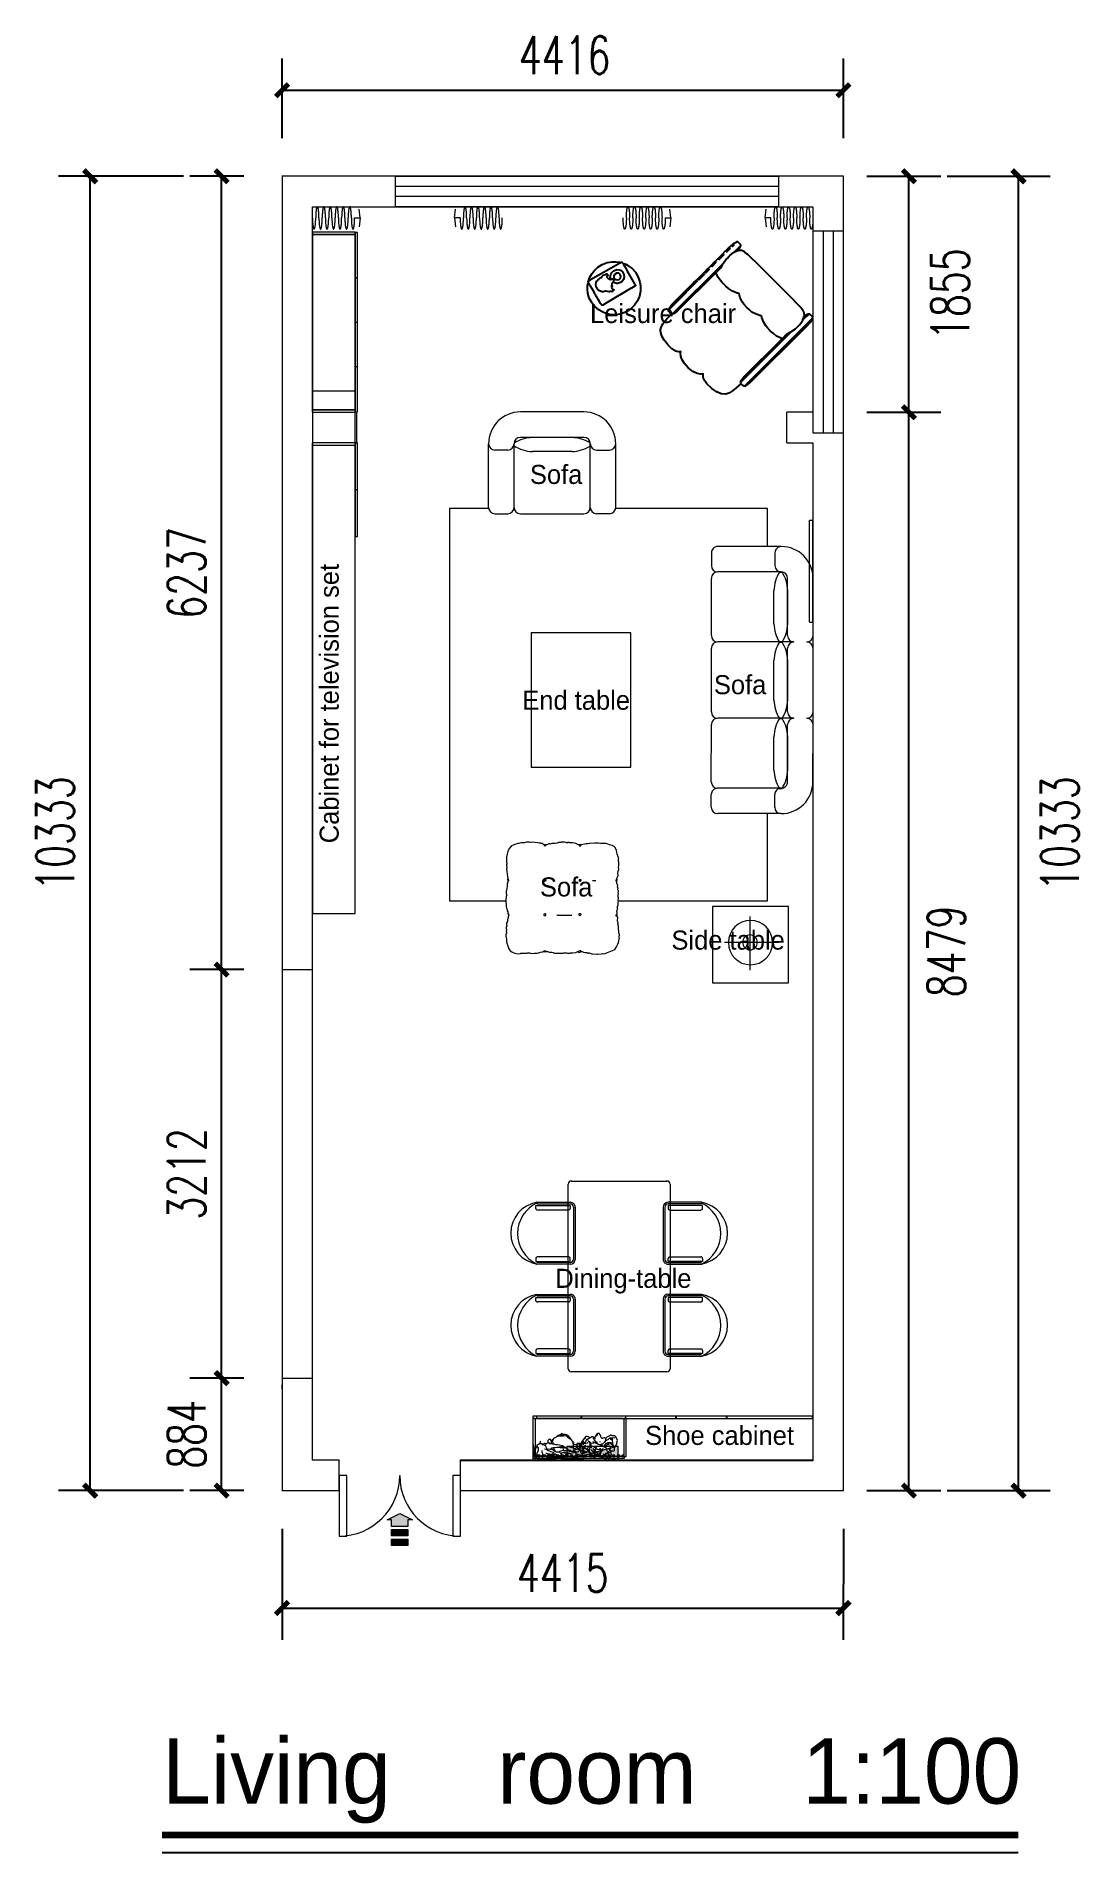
# Model space of a CAD drawing. Header units: millimetres. Extents: x 7725 to 15924, y -1264 to 13015.
import ezdxf

# ---------------------------------------------------------------- set-up
doc = ezdxf.new("R2010")
doc.units = ezdxf.units.MM
doc.set_wipeout_variables(frame=1)
doc.linetypes.add('ACAD_ISO07W100', pattern=[3, 0, -3])
for name, color, linetype, lineweight in [('BS-非承重墙', 255, 'Continuous', 13), ('DS-定制台面', 4, 'Continuous', 13), ('DS-定制柜体', 4, 'Continuous', 13), ('DS-定制柜门', 30, 'Continuous', 13), ('DS-活动家具', 4, 'Continuous', 13), ('DS-绿化陈设', 4, 'Continuous', 13), ('DS-门窗', 255, 'Continuous', 13), ('EM-弱电系统', 5, 'Continuous', 13), ('SH-符号标注', 1, 'Continuous', 13)]:
    doc.layers.add(name, color=color, linetype=linetype, lineweight=lineweight)
doc.layers.add('DIM_SYMB', color=3, linetype='Continuous')
doc.layers.add('PUB_DIM', color=3, linetype='Continuous')
doc.styles.add('_TCH_DIM_T3', font='SIMPLEX', dxfattribs={"width": 0.705882, "bigfont": 'GBCBIG'})

msp = doc.modelspace()

# ---------------------------------------------------------------- texts
at = {"insert": (9954, 6671), "char_height": 150, "attachment_point": 1, "rotation": 90}
msp.add_mtext_dynamic_manual_height_columns('Cabinet for television set', width=5901.23, gutter_width=12.5, heights=[841], dxfattribs=at)
at = {"insert": (12514, 2091), "char_height": 150, "attachment_point": 1}
msp.add_mtext_dynamic_manual_height_columns('Shoe cabinet', width=5901.23, gutter_width=12.5, heights=[841], dxfattribs=at)
at = {"layer": 'DIM_SYMB', "color": 7}
for s, p in [('Living', (8715, -879)), ('1:100', (13750, -879)), ('room', (11351, -879))]:
    msp.add_text(s, height=514.7, dxfattribs=at).set_placement(p)
at = {"layer": 'PUB_DIM', "color": 7, "style": '_TCH_DIM_T3', "width": 0.705882}
msp.add_text('4416', height=297.5, dxfattribs=at).set_placement((11521, 12718))
at = {"layer": 'PUB_DIM', "color": 7, "char_height": 297.5, "attachment_point": 5, "style": '_TCH_DIM_T3'}
for s, insert, rotation in [('\\A1;1855', (14914, 10988), 90), ('\\A1;6237', (8908, 8796), 90), ('\\A1;10333', (7874, 6748), 90), ('\\A1;10333', (15776, 6748), 90), ('\\A1;8479', (14883, 5821), 90), ('\\A1;3212', (8908, 4072), 90), ('\\A1;884', (8908, 2024), 90), ('\\A1;4415', (11866, 934), 359.9935)]:
    msp.add_mtext(s, dxfattribs=dict(at, insert=insert, rotation=rotation))

# ---------------------------------------------------------------- blocks, each defined once
blk = doc.blocks.new('Symbol(window)bfbd4e38-6ab0-4bed-b86a-4bbffb43784f_cf64e1e735494fd9bf83f54ec2c0c496')
at = {"color": 7, "linetype": 'ACAD_ISO07W100', "ltscale": 10}
blk.add_wipeout([(314, 4927), (-2697, 4927), (-2697, 5167), (314, 5167), (314, 5167)], dxfattribs=at).dxf.layer = 'DS-门窗'
at = {"layer": 'DS-门窗', "color": 60, "linetype": 'Continuous'}
for p, q in [((-2697, 4927), (-2697, 5167)), ((-2697, 5167), (314, 5167)), ((314, 5167), (314, 4927)), ((314, 5087), (-2697, 5087)), ((314, 5007), (-2697, 5007)), ((314, 4927), (-2697, 4927))]:
    blk.add_line(p, q, dxfattribs=at)
blk = doc.blocks.new('Symbol(doubleDoor)9955_de7ad8110a0c433391a6ada673c2058f')
at = {"layer": 'DS-门窗', "color": 60, "linetype": 'Continuous'}
for p, q in [((-3142, -5523), (-3082, -5523)), ((-2248, -5523), (-2188, -5523))]:
    blk.add_line(p, q, dxfattribs=at)
at = {"color": 7, "linetype": 'ACAD_ISO07W100', "ltscale": 10}
blk.add_wipeout([(-3142, -5167), (-2188, -5167), (-2188, -4927), (-3142, -4927), (-3142, -4927)], dxfattribs=at).dxf.layer = 'DS-门窗'
at = {"layer": 'DS-门窗', "color": 60, "linetype": 'Continuous'}
for p, q in [((-3142, -5167), (-3142, -4927)), ((-2188, -5167), (-2188, -4927)), ((-3082, -5047), (-3142, -5047)), ((-3142, -5047), (-3142, -5523)), ((-3082, -5523), (-3082, -5047)), ((-2188, -5047), (-2248, -5047)), ((-2248, -5047), (-2248, -5523)), ((-2188, -5523), (-2188, -5047))]:
    blk.add_line(p, q, dxfattribs=at)
for centre, start, end in [((-3142, -5047), 270, 0), ((-2188, -5047), 180, 270)]:
    blk.add_arc(centre, 477, start, end, dxfattribs=at)
blk = doc.blocks.new('Symbol(window)9964_3e3d9b71f20b44dfa75c3bf9b7596f7f')
at = {"color": 7, "linetype": 'ACAD_ISO07W100', "ltscale": 10}
blk.add_wipeout([(585, 4736), (585, 3150), (825, 3150), (825, 4736), (825, 4736)], dxfattribs=at).dxf.layer = 'DS-门窗'
at = {"layer": 'DS-门窗', "color": 60, "linetype": 'Continuous'}
for p, q in [((585, 4736), (585, 3150)), ((825, 4736), (585, 4736)), ((665, 4736), (665, 3150)), ((745, 4736), (745, 3150)), ((825, 3150), (825, 4736)), ((585, 3150), (825, 3150))]:
    blk.add_line(p, q, dxfattribs=at)
blk = doc.blocks.new('Symbol(furniture)972680_f_116_undefined__0_2_3529155b5ca4420893392873dd5757be')
at = {"color": 7, "linetype": 'ACAD_ISO07W100', "ltscale": 10}
blk.add_wipeout([(277, 2167), (296, 2176), (2668, 2176), (2677, 2157), (2677, 189), (2660, 177), (289, 177), (277, 194), (277, 194)], dxfattribs=at).dxf.layer = 'DS-绿化陈设'
at = {"layer": 'DS-绿化陈设', "color": 4, "linetype": 'Continuous', "flags": 128}
blk.add_lwpolyline([(277, 177), (2677, 177), (2677, 2177), (277, 2177), (277, 177)], dxfattribs=at)
blk = doc.blocks.new('Symbol(furniture)972679_f_234_undefined__0_SmartLegend_835bd0d2306c4173ba29ed899aad8af3')
at = {"color": 7, "linetype": 'ACAD_ISO07W100', "ltscale": 10}
blk.add_wipeout([(21, 529), (22, 537), (25, 545), (27, 553), (27, 565), (24, 573), (24, 589), (26, 597), (28, 605), (30, 613), (31, 621), (32, 629), (33, 637), (34, 645), (34, 657), (36, 665), (38, 673), (41, 681), (38, 689), (36, 697), (40, 705), (39, 715), (37, 723), (35, 731), (34, 745), (33, 753), (32, 763), (31, 771), (30, 779), (29, 787), (28, 801), (29, 809), (28, 831), (30, 839), (30, 849), (27, 857), (27, 903), (29, 911), (32, 919), (34, 927), (36, 935), (38, 943), (40, 951), (42, 959), (45, 967), (51, 979), (55, 985), (74, 1005), (82, 1008), (90, 1011), (98, 1014), (106, 1017), (114, 1020), (122, 1022), (130, 1025), (138, 1025), (146, 1027), (154, 1030), (162, 1033), (170, 1033), (178, 1031), (186, 1030), (194, 1031), (202, 1034), (210, 1037), (232, 1037), (240, 1035), (250, 1035), (260, 1036), (272, 1037), (280, 1036), (288, 1034), (298, 1034), (306, 1032), (314, 1030), (322, 1029), (330, 1028), (338, 1027), (346, 1026), (362, 1019), (370, 1014), (378, 1014), (386, 1012), (394, 1014), (402, 1017), (410, 1020), (422, 1021), (430, 1021), (438, 1025), (464, 1025), (472, 1024), (480, 1026), (488, 1028), (500, 1034), (520, 1034), (528, 1036), (556, 1036), (564, 1034), (576, 1029), (584, 1032), (596, 1033), (604, 1031), (632, 1031), (642, 1027), (650, 1026), (658, 1026), (678, 1016), (686, 1011), (694, 1014), (704, 1014), (714, 1015), (722, 1017), (730, 1019), (738, 1020), (746, 1022), (764, 1023), (772, 1021), (780, 1023), (788, 1025), (818, 1026), (830, 1027), (864, 1028), (872, 1026), (880, 1025), (888, 1024), (898, 1024), (920, 1025), (932, 1026), (942, 1021), (952, 1017), (962, 1013), (970, 1011), (978, 1009), (986, 1007), (996, 1002), (1004, 999), (1010, 995), (1027, 963), (1029, 955), (1031, 947), (1031, 937), (1032, 929), (1035, 921), (1040, 911), (1043, 903), (1045, 895), (1046, 887), (1045, 879), (1044, 871), (1045, 863), (1047, 855), (1047, 843), (1048, 827), (1048, 817), (1046, 809), (1046, 799), (1047, 787), (1042, 775), (1041, 767), (1040, 759), (1040, 749), (1041, 737), (1038, 729), (1036, 721), (1034, 713), (1031, 705), (1033, 697), (1030, 689), (1030, 679), (1032, 671), (1030, 663), (1038, 647), (1038, 639), (1037, 631), (1039, 623), (1041, 615), (1040, 607), (1041, 599), (1045, 591), (1044, 583), (1043, 575), (1045, 567), (1044, 559), (1042, 551), (1042, 539), (1045, 531), (1045, 523), (1043, 515), (1043, 507), (1044, 495), (1042, 487), (1042, 479), (1043, 467), (1037, 453), (1036, 445), (1037, 431), (1035, 423), (1033, 415), (1031, 407), (1032, 387), (1032, 379), (1033, 369), (1034, 361), (1037, 353), (1038, 337), (1036, 329), (1035, 321), (1038, 313), (1041, 305), (1039, 297), (1040, 289), (1043, 281), (1046, 273), (1045, 265), (1045, 243), (1047, 235), (1048, 213), (1051, 205), (1054, 197), (1053, 189), (1051, 181), (1052, 171), (1054, 163), (1049, 153), (1047, 145), (1046, 137), (1045, 129), (1042, 121), (1038, 111), (1034, 101), (1030, 93), (1023, 79), (1019, 73), (1010, 63), (998, 56), (990, 53), (982, 50), (972, 45), (964, 42), (956, 39), (946, 34), (938, 31), (930, 28), (922, 25), (914, 24), (904, 24), (896, 26), (888, 23), (876, 22), (868, 21), (860, 20), (850, 20), (842, 21), (834, 23), (820, 23), (812, 24), (798, 24), (790, 26), (782, 28), (774, 31), (766, 30), (758, 33), (750, 35), (734, 35), (720, 41), (712, 43), (704, 44), (698, 38), (690, 35), (682, 40), (674, 43), (666, 40), (658, 37), (650, 35), (640, 34), (632, 32), (624, 33), (616, 31), (608, 31), (600, 29), (592, 30), (584, 28), (572, 33), (564, 34), (552, 33), (544, 30), (536, 28), (528, 30), (516, 30), (508, 28), (500, 28), (492, 30), (476, 30), (468, 28), (460, 29), (440, 39), (422, 39), (414, 40), (406, 42), (398, 43), (390, 44), (380, 44), (372, 42), (364, 44), (356, 42), (348, 40), (334, 39), (322, 33), (314, 31), (306, 29), (288, 28), (280, 30), (272, 28), (252, 27), (244, 29), (236, 31), (222, 31), (214, 28), (206, 27), (198, 29), (180, 28), (172, 28), (164, 29), (156, 28), (148, 26), (138, 25), (126, 24), (118, 25), (110, 27), (100, 31), (92, 33), (72, 43), (64, 48), (58, 53), (49, 69), (46, 77), (43, 85), (40, 93), (37, 101), (34, 109), (31, 117), (28, 125), (26, 133), (25, 145), (27, 153), (27, 163), (25, 171), (23, 179), (22, 201), (26, 211), (26, 219), (25, 233), (26, 241), (25, 265), (29, 273), (28, 281), (27, 299), (32, 307), (37, 317), (37, 325), (36, 333), (40, 341), (42, 349), (42, 359), (45, 367), (43, 375), (43, 385), (41, 393), (40, 403), (34, 415), (34, 427), (26, 441), (24, 449), (23, 467), (22, 495), (22, 495)], dxfattribs=at).dxf.layer = 'DS-活动家具'
at = {"layer": 'DS-活动家具', "color": 4, "linetype": 'Continuous', "flags": 128}
for points in [[(692, 1004), (691, 1006), (686, 1011), (670, 1020), (658, 1026), (655, 1026), (642, 1027), (631, 1031), (604, 1031), (597, 1032), (596, 1033), (586, 1033), (576, 1029), (574, 1030), (566, 1033), (554, 1036), (525, 1036), (520, 1034), (501, 1034), (493, 1031), (487, 1028), (469, 1024), (464, 1025), (438, 1025), (430, 1021), (426, 1020), (421, 1021), (412, 1021), (393, 1014), (383, 1012), (369, 1014), (368, 1014), (351, 1024), (341, 1026), (338, 1027), (325, 1029), (313, 1030), (286, 1034), (260, 1037), (245, 1034), (242, 1035), (232, 1037), (212, 1037), (206, 1036), (191, 1030), (177, 1031), (158, 1032), (137, 1025), (130, 1025), (121, 1022), (78, 1007), (73, 1004), (54, 984), (42, 961), (41, 954), (27, 902), (27, 853), (29, 850), (30, 849), (30, 838), (29, 833), (28, 832), (28, 817), (29, 816), (29, 802), (28, 801), (28, 792), (36, 726), (40, 711), (40, 705), (39, 704), (36, 701), (36, 697), (39, 687), (41, 681), (48, 689), (49, 692), (43, 703), (40, 705)], [(369, 1014), (370, 1006), (375, 1004), (385, 1009), (387, 1012)], [(1031, 385), (1032, 388), (1032, 403), (1031, 404), (1031, 409), (1034, 419), (1036, 427), (1038, 430), (1037, 432), (1036, 448), (1037, 453), (1043, 467), (1043, 477), (1042, 479), (1041, 480), (1042, 489), (1044, 506), (1043, 507), (1043, 516), (1044, 522), (1045, 523), (1045, 533), (1044, 535), (1043, 537), (1042, 538), (1042, 549), (1043, 558), (1044, 571), (1043, 575), (1045, 592), (1041, 599), (1040, 603), (1040, 612), (1041, 613), (1041, 617), (1039, 624), (1038, 626), (1037, 627), (1038, 648), (1034, 655), (1030, 662), (1029, 666), (1030, 667), (1031, 677), (1030, 680), (1030, 690), (1033, 696), (1033, 699), (1031, 701), (1031, 707), (1034, 714), (1041, 738), (1040, 759), (1041, 770), (1042, 775), (1047, 788), (1046, 810), (1049, 821), (1049, 825), (1048, 829), (1047, 856), (1045, 863), (1044, 864), (1044, 871), (1046, 883), (1047, 884), (1045, 895), (1043, 903), (1032, 929), (1031, 945), (1028, 959), (1027, 962), (1014, 989), (1013, 990), (1003, 1000), (996, 1002), (988, 1006), (976, 1009), (963, 1013), (933, 1025), (932, 1026), (887, 1024), (880, 1025), (863, 1028), (832, 1028), (831, 1027), (784, 1025), (781, 1024), (769, 1022), (764, 1023), (751, 1023), (707, 1014), (706, 1013)], [(41, 681), (40, 678), (35, 657), (34, 649), (33, 639), (30, 609), (28, 605), (24, 588), (24, 572), (26, 566), (27, 565), (27, 554), (25, 545), (21, 517), (22, 509), (23, 453), (26, 442), (27, 438), (34, 427), (34, 414), (40, 404), (41, 389), (42, 387), (43, 383), (42, 382), (45, 369), (45, 369), (45, 367), (42, 359), (42, 349), (40, 341), (36, 334), (36, 326), (37, 325), (37, 317), (28, 300), (27, 299), (27, 282), (28, 280), (29, 279), (29, 273), (28, 271), (27, 269), (25, 266), (25, 248), (26, 247), (25, 220), (26, 219), (26, 212), (23, 203), (22, 202), (22, 183), (28, 157), (27, 156), (26, 135), (29, 121), (39, 96), (46, 77), (47, 75), (54, 58), (60, 51), (76, 41), (81, 39), (93, 32), (103, 30), (117, 25), (132, 24), (152, 26), (155, 27), (159, 29), (169, 29), (175, 28), (176, 27), (182, 28), (188, 28), (199, 29), (200, 28), (215, 28), (221, 31), (237, 31), (242, 30), (243, 29), (265, 27), (279, 30), (284, 30), (287, 29), (288, 28), (303, 28), (308, 29), (335, 38), (335, 39), (349, 40), (357, 42), (364, 44), (375, 42), (379, 44), (388, 45)], [(376, 684), (387, 689), (388, 694), (384, 696), (383, 697), (369, 697), (369, 692), (376, 684)], [(697, 682), (699, 684), (705, 691), (705, 694), (704, 695), (696, 697), (688, 695), (686, 687), (686, 687), (697, 682)], [(810, 690), (839, 690)], [(1030, 680), (1026, 680), (1024, 682), (1023, 686), (1022, 694), (1028, 699), (1028, 699), (1031, 701)], [(366, 373), (369, 370), (379, 369)], [(485, 375), (621, 375)], [(705, 379), (705, 382), (700, 387), (687, 387), (686, 386), (685, 385), (685, 378), (689, 372), (693, 368), (694, 368), (705, 379)], [(704, 45), (712, 43), (722, 40), (728, 37), (740, 35), (740, 35), (753, 35), (754, 34), (766, 30), (767, 31), (777, 31), (799, 24), (809, 23), (848, 21), (856, 19), (888, 23), (898, 26), (904, 24), (920, 25), (923, 25), (931, 28), (1004, 59), (1010, 63), (1028, 88), (1034, 100), (1036, 105), (1044, 125), (1047, 140), (1052, 160), (1054, 163), (1051, 174), (1051, 182), (1054, 192), (1054, 199), (1048, 213), (1048, 233), (1047, 237), (1046, 238), (1045, 256), (1046, 260), (1045, 261), (1045, 272), (1046, 273), (1042, 283), (1041, 285), (1039, 290), (1039, 297), (1041, 303), (1041, 306), (1037, 316), (1036, 318), (1035, 319), (1036, 327), (1038, 349), (1036, 359), (1032, 364), (1025, 364), (1023, 367)], [(1023, 367), (1023, 378), (1029, 384), (1031, 385)], [(364, 44), (370, 51), (383, 49), (388, 47), (388, 45), (392, 43), (403, 43), (416, 39), (417, 38), (421, 38), (422, 39), (439, 39), (450, 34), (454, 32), (463, 28), (472, 28), (476, 30), (495, 30), (510, 28), (516, 30), (528, 30), (529, 29), (542, 30), (547, 32), (567, 33), (572, 33), (581, 29), (589, 29), (590, 30), (603, 29), (606, 30), (608, 31), (609, 32), (620, 31), (623, 32), (624, 33), (630, 33), (631, 32), (654, 36), (656, 36), (675, 43), (678, 43), (685, 36), (696, 37), (703, 44)], [(703, 44), (704, 45)]]:
    blk.add_lwpolyline(points, dxfattribs=at)
at = {"layer": 'DS-活动家具', "color": 4, "linetype": 'Continuous'}
for centre, radius, start, end in [((698, 988), 26.5, 73.4038, 118.0174), ((696, 1008), 6.29, 224.927, 336.1766), ((698, 1013), 7.62, 299.9383, 3.7493), ((43, 381), 6.33, 12.1396, 100.1188), ((41, 377), 9.27, 293.7983, 29.8575), ((377, 376), 11.6, 121.9655, 194.5861), ((377, 378), 9.26, 23.5982, 125.8218), ((369, 382), 16.4, 309.425, 1.0247), ((991, 373), 41.8, 348.1714, 17.2812), ((664, 74), 33.6, 294.3391, 317.7157), ((687, 24), 27.3, 50.9654, 85.4318)]:
    blk.add_arc(centre, radius, start, end, dxfattribs=at)
blk = doc.blocks.new('Symbol(furniture)972678_f_203_undefined__0_1_e8132a4da91845aeae039988819f9c00')
at = {"color": 7, "linetype": 'ACAD_ISO07W100', "ltscale": 10}
blk.add_wipeout([(214, 585), (215, 593), (215, 601), (217, 609), (218, 617), (219, 625), (222, 633), (224, 641), (226, 649), (232, 663), (236, 673), (248, 699), (252, 705), (257, 711), (262, 719), (267, 725), (272, 731), (276, 737), (298, 759), (304, 764), (310, 768), (316, 773), (322, 777), (328, 781), (334, 786), (366, 802), (374, 805), (382, 808), (390, 811), (398, 813), (406, 815), (414, 817), (422, 819), (434, 820), (450, 821), (976, 822), (984, 821), (992, 821), (1000, 819), (1008, 818), (1016, 817), (1024, 815), (1032, 813), (1040, 810), (1050, 806), (1060, 802), (1094, 786), (1100, 782), (1106, 777), (1114, 772), (1122, 765), (1128, 760), (1152, 737), (1156, 731), (1161, 725), (1166, 719), (1171, 711), (1176, 705), (1192, 675), (1195, 667), (1198, 659), (1201, 651), (1204, 643), (1206, 635), (1208, 627), (1210, 619), (1211, 609), (1213, 601), (1213, 585), (1214, 65), (1212, 57), (1206, 45), (1197, 35), (1191, 31), (1179, 24), (1171, 22), (1057, 22), (1049, 24), (1037, 30), (1027, 39), (1023, 45), (1019, 51), (1013, 55), (1008, 49), (1003, 41), (997, 35), (991, 31), (979, 24), (971, 22), (457, 22), (449, 24), (437, 30), (427, 39), (423, 45), (419, 51), (413, 55), (408, 49), (403, 41), (397, 35), (391, 31), (379, 24), (371, 22), (257, 22), (249, 24), (237, 30), (227, 39), (223, 45), (216, 57), (214, 65), (214, 65)], dxfattribs=at).dxf.layer = 'DS-活动家具'
at = {"layer": 'DS-活动家具', "color": 4, "linetype": 'Continuous'}
for p, q in [((964, 822), (464, 822)), ((214, 72), (214, 572)), ((414, 72), (414, 572)), ((964, 622), (464, 622)), ((870, 621), (559, 621)), ((1014, 72), (1014, 572)), ((1214, 72), (1214, 572)), ((364, 522), (264, 522)), ((870, 511), (559, 511)), ((1064, 522), (1164, 522)), ((264, 22), (364, 22)), ((464, 22), (964, 22)), ((1164, 22), (1064, 22))]:
    blk.add_line(p, q, dxfattribs=at)
for centre, radius, start, end in [((464, 572), 250, 90, 180), ((964, 572), 250, 360, 90), ((264, 572), 50, 180, 270), ((364, 572), 50, 270, 360), ((464, 572), 50, 90, 180), ((565, 345), 276, 91.2834, 123.0535), ((864, 345), 276, 56.9465, 88.7166), ((964, 572), 50, 360, 90), ((1064, 572), 50, 180, 270), ((1164, 572), 50, 270, 360), ((565, 787), 276, 236.9465, 268.7166), ((864, 787), 276, 271.2834, 303.0535), ((264, 72), 50, 180, 270), ((364, 72), 50, 270, 360), ((464, 72), 50, 180, 270), ((964, 72), 50, 270, 360), ((1064, 72), 50, 180, 270), ((1164, 72), 50, 270, 360)]:
    blk.add_arc(centre, radius, start, end, dxfattribs=at)
blk = doc.blocks.new('Symbol(furniture)973227_f_3812_undefined__0_SmartLegend_471f173605e7450b9a710e1473698837')
at = {"color": 7, "linetype": 'ACAD_ISO07W100', "ltscale": 10}
for points in [[(21, 627), (46, 652), (60, 648), (74, 641), (89, 646), (90, 660), (96, 675), (103, 685), (165, 749), (486, 1072), (496, 1081), (546, 1130), (557, 1139), (571, 1144), (585, 1148), (599, 1155), (596, 1169), (590, 1183), (592, 1198), (613, 1219), (628, 1214), (642, 1208), (663, 1189), (691, 1162), (700, 1152), (718, 1136), (727, 1125), (766, 1088), (775, 1077), (789, 1065), (798, 1054), (823, 1031), (831, 1020), (846, 1008), (854, 997), (869, 983), (904, 949), (913, 939), (924, 928), (1129, 724), (1138, 714), (1147, 703), (1154, 689), (1158, 675), (1138, 653), (1143, 639), (1154, 629), (1163, 618), (1174, 607), (1181, 597), (1189, 586), (1198, 575), (1216, 540), (1220, 526), (1220, 512), (1216, 497), (1205, 473), (1200, 458), (1193, 448), (1184, 437), (1175, 426), (1168, 416), (1142, 387), (1131, 379), (1120, 372), (1092, 356), (1071, 354), (1062, 340), (1062, 325), (1058, 311), (1042, 276), (1030, 262), (1023, 251), (1012, 240), (1003, 230), (993, 221), (982, 210), (968, 201), (957, 192), (943, 187), (929, 180), (915, 178), (897, 177), (885, 168), (883, 153), (879, 139), (867, 114), (833, 79), (823, 70), (812, 61), (801, 52), (787, 45), (773, 36), (752, 26), (737, 22), (723, 21), (709, 19), (688, 28), (663, 40), (652, 47), (642, 56), (631, 65), (617, 77), (599, 93), (589, 102), (578, 93), (567, 84), (553, 83), (539, 91), (525, 100), (57, 568), (48, 579), (37, 590), (21, 618), (21, 618)], [(1376, 861), (1377, 875), (1377, 889), (1381, 903), (1385, 918), (1408, 967), (1416, 978), (1424, 988), (1452, 1017), (1470, 1027), (1501, 1045), (1516, 1050), (1526, 1059), (1540, 1056), (1555, 1059), (1604, 1061), (1618, 1058), (1633, 1056), (1647, 1052), (1700, 1027), (1711, 1019), (1721, 1010), (1748, 983), (1755, 972), (1766, 955), (1776, 937), (1780, 923), (1789, 905), (1787, 891), (1792, 877), (1792, 863), (1794, 841), (1792, 827), (1790, 813), (1787, 799), (1783, 785), (1762, 742), (1755, 731), (1735, 710), (1720, 694), (1709, 685), (1681, 669), (1666, 660), (1652, 657), (1638, 652), (1624, 646), (1592, 645), (1578, 643), (1564, 645), (1549, 646), (1535, 650), (1521, 653), (1471, 676), (1461, 684), (1439, 703), (1429, 712), (1422, 723), (1413, 733), (1402, 751), (1393, 765), (1388, 779), (1383, 793), (1381, 808), (1377, 822), (1377, 822)]]:
    blk.add_wipeout(points, dxfattribs=at)
at = {"color": 4, "linetype": 'Continuous', "flags": 128}
for points in [[(22, 617), (27, 616), (557, 85), (557, 84), (562, 82), (581, 96), (586, 101), (589, 102), (589, 115), (589, 115), (588, 115), (197, 506), (197, 507), (195, 509), (158, 534), (152, 540), (129, 562), (117, 577), (106, 594), (100, 603), (99, 606), (88, 639), (89, 656), (93, 668), (94, 671), (111, 694), (117, 701), (118, 703), (214, 801), (216, 803), (436, 1023), (439, 1026), (534, 1118), (537, 1121), (558, 1139), (581, 1149), (599, 1149), (600, 1149), (610, 1146), (623, 1142), (630, 1139), (638, 1136)], [(600, 1149), (601, 1151), (604, 1157), (604, 1158), (593, 1176), (591, 1183), (588, 1186), (591, 1197), (595, 1201), (612, 1217), (613, 1218), (621, 1217), (625, 1213), (625, 1210), (624, 1209)], [(1124, 650), (1124, 652), (730, 1046), (728, 1046), (727, 1047), (702, 1081), (695, 1088), (680, 1104), (671, 1112), (639, 1136), (638, 1136), (638, 1138), (604, 1172), (603, 1172), (596, 1179), (596, 1180), (592, 1184), (591, 1183)], [(641, 1195), (654, 1182), (658, 1187), (658, 1187), (662, 1189), (649, 1202), (646, 1204), (630, 1213), (629, 1213), (625, 1213)], [(680, 1172), (680, 1173), (665, 1188), (663, 1189), (662, 1189)], [(674, 1166), (673, 1165), (673, 1164), (698, 1139), (700, 1141), (701, 1144), (706, 1146)], [(729, 1123), (729, 1124), (707, 1146), (706, 1146), (706, 1147), (681, 1172), (680, 1172), (676, 1166), (674, 1166)], [(197, 507), (198, 507), (203, 505), (224, 493), (228, 491), (261, 458), (268, 457), (271, 459), (308, 477), (332, 496), (337, 500), (342, 504), (356, 518), (378, 541), (390, 556), (410, 588), (423, 624), (426, 636), (427, 637), (430, 637), (466, 648), (500, 666), (523, 686), (540, 702), (563, 727), (576, 745), (593, 777), (601, 810), (603, 812), (611, 814), (616, 815), (653, 830), (686, 851), (705, 868), (738, 900), (765, 938), (782, 971), (782, 977), (747, 1012), (731, 1038), (731, 1039), (728, 1046)], [(723, 1117), (722, 1116), (722, 1115), (759, 1078), (761, 1080), (762, 1083), (767, 1085)], [(790, 1062), (790, 1063), (768, 1085), (767, 1085), (767, 1086), (730, 1123), (729, 1123), (725, 1117), (723, 1117)], [(784, 1056), (783, 1055), (783, 1054), (814, 1023), (816, 1025), (817, 1028), (822, 1030)], [(845, 1007), (845, 1008), (823, 1030), (822, 1030), (822, 1031), (791, 1062), (790, 1062), (786, 1056), (784, 1056)], [(839, 1001), (838, 1000), (838, 999), (863, 974), (865, 976), (866, 979), (871, 981)], [(882, 970), (882, 971), (872, 981), (871, 981), (871, 982), (846, 1007), (845, 1007), (841, 1001), (839, 1001)], [(1494, 1042), (1491, 1041), (1479, 1034), (1478, 1033), (1473, 1030), (1442, 1007), (1416, 978), (1414, 975), (1394, 939), (1381, 900), (1377, 871), (1377, 830), (1385, 790), (1400, 753), (1423, 719), (1452, 690), (1486, 668), (1524, 653), (1528, 651), (1567, 644), (1608, 645), (1628, 648), (1667, 662), (1703, 682), (1735, 709), (1759, 739), (1760, 741), (1779, 776), (1790, 815), (1793, 844), (1794, 845), (1792, 876), (1788, 890), (1786, 893)], [(1506, 1031), (1485, 994), (1482, 988), (1474, 975), (1471, 969), (1420, 881), (1417, 877), (1417, 872), (1421, 868), (1447, 854), (1449, 853), (1638, 741), (1674, 719), (1680, 719), (1683, 722), (1690, 733), (1691, 734), (1694, 739), (1697, 744), (1709, 765), (1712, 770), (1713, 772), (1716, 777), (1723, 790), (1724, 791), (1727, 796), (1731, 803), (1735, 810), (1738, 815), (1741, 821), (1744, 827), (1769, 869), (1772, 874), (1774, 878), (1782, 891), (1786, 893), (1786, 896), (1788, 906), (1785, 910), (1774, 915), (1771, 918)], [(1780, 923), (1780, 927), (1774, 941), (1760, 966), (1742, 990), (1712, 1018), (1677, 1039), (1639, 1054), (1599, 1060), (1568, 1061), (1537, 1057), (1536, 1056), (1531, 1056), (1526, 1059), (1524, 1059), (1518, 1053), (1511, 1046), (1510, 1045), (1509, 1035), (1506, 1031)], [(1545, 1048), (1545, 1058)], [(1545, 1048), (1547, 1046), (1769, 918), (1778, 921), (1780, 923)], [(782, 971), (783, 970), (790, 969), (1085, 674), (1103, 660), (1110, 655), (1124, 650), (1136, 650), (1136, 651), (1140, 655), (1154, 670), (1155, 671), (1157, 674), (1157, 680), (1153, 690), (1143, 707), (1142, 709), (1135, 717), (1129, 725), (956, 898), (938, 915), (937, 915), (937, 916), (927, 926), (926, 926), (926, 927), (883, 970), (882, 970), (878, 964), (876, 964)], [(876, 964), (875, 963), (875, 962), (918, 919), (920, 921), (921, 924), (926, 926)], [(1153, 690), (1150, 691), (1145, 692), (1100, 737), (930, 908), (933, 909), (937, 915)], [(1729, 882), (1725, 899), (1719, 910), (1717, 912), (1709, 921), (1705, 924), (1701, 927), (1695, 935), (1686, 936), (1685, 937), (1683, 937), (1681, 939), (1680, 944), (1674, 953), (1669, 955), (1651, 960), (1646, 965), (1641, 965), (1639, 960), (1636, 957), (1634, 957), (1633, 956), (1633, 951), (1640, 949), (1642, 942), (1641, 939), (1631, 929), (1624, 926), (1619, 921), (1612, 922), (1610, 926), (1614, 940), (1611, 961), (1603, 976), (1588, 991), (1569, 998), (1566, 999), (1545, 998), (1533, 994), (1517, 981), (1507, 962), (1505, 941), (1510, 921), (1523, 904), (1533, 897), (1557, 890), (1562, 890), (1571, 892), (1585, 898), (1588, 900), (1590, 899), (1595, 898), (1602, 890), (1604, 875), (1600, 871), (1600, 867), (1604, 863), (1604, 859), (1603, 856), (1595, 845), (1584, 841), (1585, 837), (1591, 836), (1596, 831), (1596, 827), (1600, 825), (1601, 826), (1612, 827), (1613, 828), (1619, 828), (1621, 827), (1623, 825), (1636, 826), (1637, 827), (1650, 831), (1651, 831), (1670, 825), (1679, 825)], [(1588, 900), (1589, 906), (1583, 917), (1582, 919), (1574, 923), (1570, 921), (1556, 918), (1544, 922), (1534, 933), (1532, 948), (1537, 962), (1548, 971), (1567, 971), (1568, 970), (1580, 962), (1586, 948), (1586, 942), (1585, 941), (1585, 930), (1587, 928), (1590, 927), (1603, 922), (1610, 926)], [(557, 84), (555, 83), (550, 85), (548, 86), (532, 96), (524, 103), (517, 108), (70, 555), (42, 584), (25, 610), (22, 617), (23, 628), (26, 633), (44, 650), (55, 650), (58, 649), (76, 640), (79, 637), (85, 637), (88, 639)], [(99, 606), (97, 606), (81, 622), (67, 635), (67, 636), (60, 643), (56, 646), (56, 649)], [(1060, 354), (1063, 355), (1071, 353), (1076, 353), (1091, 356), (1100, 359), (1111, 365), (1113, 366), (1129, 376), (1130, 377), (1152, 398), (1160, 406), (1186, 438), (1191, 445), (1209, 477), (1218, 504), (1218, 511), (1219, 512), (1219, 529), (1211, 552), (1209, 555), (1200, 572), (1192, 583), (1169, 611), (1138, 645), (1136, 650)], [(589, 115), (590, 117), (588, 121), (587, 124), (573, 145), (563, 156), (269, 450), (268, 457)], [(589, 102), (625, 69), (652, 47), (661, 41), (678, 31), (681, 29), (706, 20), (710, 19), (742, 23), (771, 35), (773, 36), (816, 65), (854, 100), (855, 101), (872, 125), (883, 152), (884, 160), (885, 161), (884, 167), (884, 174), (884, 179), (889, 178), (901, 177), (932, 182), (960, 195), (964, 198), (1001, 227), (1032, 263), (1049, 289), (1059, 315), (1061, 343), (1060, 354), (1059, 355)]]:
    blk.add_lwpolyline(points, dxfattribs=at)
at = {"color": 4, "linetype": 'Continuous'}
for centre, radius, start, end in [((635, 1204), 11.3, 303.7673, 358.1235), ((1506, 1025), 20.7, 78.3659, 124.3925), ((1549, 1069), 21.3, 217.4134, 259.3716), ((1668, 885), 61.1, 280.3839, 357.1021), ((1754, 906), 31.1, 8.0927, 33.9823)]:
    blk.add_arc(centre, radius, start, end, dxfattribs=at)
blk = doc.blocks.new('Symbol(furniture)982211_f_205_undefined__0_1_8ef7d8eaae424de186f024e5da2397af')
at = {"color": 7, "linetype": 'ACAD_ISO07W100', "ltscale": 10}
blk.add_wipeout([(313, 522), (315, 539), (319, 556), (321, 573), (325, 589), (344, 631), (355, 648), (365, 661), (374, 673), (399, 699), (412, 707), (424, 718), (466, 741), (483, 747), (500, 751), (517, 753), (533, 757), (550, 757), (1021, 760), (1037, 753), (1063, 730), (1075, 741), (1088, 753), (1105, 757), (1617, 760), (1634, 755), (1659, 732), (1676, 743), (1689, 753), (1705, 757), (2176, 760), (2193, 757), (2209, 753), (2226, 751), (2243, 747), (2285, 728), (2302, 718), (2314, 707), (2327, 699), (2352, 673), (2361, 661), (2371, 648), (2394, 606), (2400, 589), (2405, 573), (2407, 556), (2411, 539), (2411, 522), (2413, 1), (2407, -15), (2390, -32), (2373, -38), (2256, -41), (2239, -34), (2214, -11), (2201, -22), (2188, -34), (2172, -38), (1705, -41), (1689, -34), (1663, -11), (1651, -22), (1638, -34), (1621, -38), (1109, -41), (1092, -36), (1067, -13), (1050, -24), (1037, -34), (1021, -38), (559, -41), (542, -36), (517, -13), (500, -24), (487, -34), (470, -38), (357, -41), (340, -36), (319, -15), (315, 1), (315, 1)], dxfattribs=at).dxf.layer = 'DS-活动家具'
at = {"layer": 'DS-活动家具', "color": 4, "linetype": 'Continuous'}
for p, q in [((1013, 760), (563, 760)), ((1613, 760), (1113, 760)), ((2163, 759), (1713, 760)), ((1063, 610), (1063, 10)), ((1663, 610), (1663, 10)), ((313, 510), (313, 10)), ((363, 460), (463, 460)), ((513, 510), (513, 10)), ((515, 496), (515, 517)), ((1013, 560), (563, 560)), ((920, 561), (659, 561)), ((920, 452), (659, 452)), ((1065, 496), (1065, 517)), ((1065, 496), (1065, 517)), ((1613, 560), (1113, 560)), ((1520, 561), (1209, 561)), ((1520, 452), (1209, 452)), ((1665, 496), (1665, 517)), ((1665, 496), (1665, 517)), ((2163, 559), (1713, 560)), ((2070, 561), (1809, 561)), ((2070, 452), (1809, 452)), ((2213, 509), (2213, 9)), ((2215, 496), (2215, 517)), ((2363, 459), (2263, 459)), ((2413, 509), (2413, 9)), ((363, -40), (463, -40)), ((1013, -40), (563, -40)), ((1613, -40), (1113, -40)), ((2163, -41), (1713, -40)), ((2363, -41), (2263, -41))]:
    blk.add_line(p, q, dxfattribs=at)
for centre, radius, start, end in [((563, 510), 250, 90, 180), ((1013, 710), 50, 360, 90), ((1113, 710), 50, 90, 180), ((1613, 710), 50, 360, 90), ((1713, 710), 50, 90, 180), ((2163, 509), 250, 360, 90), ((1013, 610), 50, 270, 360), ((1113, 610), 50, 180, 270), ((1613, 610), 50, 270, 360), ((1713, 610), 50, 180, 270), ((363, 510), 50, 180, 270), ((463, 510), 50, 270, 360), ((563, 510), 50, 90, 180), ((665, 285), 276, 91.2834, 123.0535), ((665, 728), 276, 236.9465, 268.7166), ((914, 285), 276, 56.9465, 88.7166), ((914, 728), 276, 271.2834, 303.0535), ((1215, 285), 276, 91.2834, 123.0535), ((1215, 728), 276, 236.9465, 268.7166), ((1514, 285), 276, 56.9465, 88.7166), ((1514, 728), 276, 271.2834, 303.0535), ((1815, 285), 276, 91.2834, 123.0535), ((1815, 728), 276, 236.9465, 268.7166), ((2064, 285), 276, 56.9465, 88.7166), ((2064, 728), 276, 271.2834, 303.0535), ((2163, 509), 50, 360, 90), ((2263, 509), 50, 180, 270), ((2363, 509), 50, 270, 360), ((363, 10), 50, 180, 270), ((463, 10), 50, 270, 360), ((563, 10), 50, 180, 270), ((1013, 10), 50, 270, 360), ((1113, 10), 50, 180, 270), ((1613, 10), 50, 270, 360), ((1713, 10), 50, 180, 270), ((2163, 9), 50, 270, 360), ((2263, 9), 50, 180, 270), ((2363, 9), 50, 270, 360)]:
    blk.add_arc(centre, radius, start, end, dxfattribs=at)
blk = doc.blocks.new('Symbol(furniture)263_undefined_61125b569e66432fa9134ca62c655cb8')
at = {"layer": 'EM-弱电系统'}
for points in [[(11276, -923), (11016, -823), (11016, -1023)], [(11536, -1023), (11536, -823), (11276, -923)]]:
    blk.add_hatch(color=5, dxfattribs=at).paths.add_polyline_path(points, flags=0)
at = {"layer": 'EM-弱电系统', "color": 5, "linetype": 'Continuous'}
for p, q in [((11016, -1023), (11536, -823)), ((11536, -1023), (11016, -823)), ((11016, -1023), (11016, -823))]:
    blk.add_line(p, q, dxfattribs=at)
at = {"layer": 'EM-弱电系统', "color": 5, "linetype": 'Continuous', "flags": 128}
blk.add_lwpolyline([(11016, -823), (11536, -823), (11536, -1023), (11016, -1023), (11016, -823)], dxfattribs=at)
blk = doc.blocks.new('Symbol(furniture)972676_f_152_undefined__0_2_9168dd8b240c46d2b68dd96803c80072')
at = {"color": 7, "linetype": 'ACAD_ISO07W100', "ltscale": 10}
blk.add_wipeout([(542, 956), (552, 961), (1737, 961), (1742, 951), (1742, -234), (1732, -239), (547, -239), (542, -230), (542, -230)], dxfattribs=at).dxf.layer = 'DS-活动家具'
at = {"layer": 'DS-活动家具', "color": 4, "linetype": 'Continuous', "flags": 128}
blk.add_lwpolyline([(542, -239), (1742, -239), (1742, 961), (542, 961), (542, -239)], dxfattribs=at)
blk = doc.blocks.new('Symbol(furniture)972677_f_253_undefined__0_1_618527fa52eb40f4a948133a0b1ec4b5')
at = {"color": 7, "linetype": 'ACAD_ISO07W100', "ltscale": 10}
blk.add_wipeout([(234, 711), (242, 715), (830, 715), (834, 707), (834, 119), (826, 115), (238, 115), (234, 123), (234, 123)], dxfattribs=at).dxf.layer = 'DS-活动家具'
at = {"layer": 'DS-活动家具', "color": 4, "linetype": 'Continuous'}
for p, q in [((513, 210), (513, 634)), ((312, 409), (733, 409))]:
    blk.add_line(p, q, dxfattribs=at)
at = {"layer": 'DS-活动家具', "color": 4, "linetype": 'Continuous', "flags": 128}
blk.add_lwpolyline([(234, 115), (834, 115), (834, 715), (234, 715), (234, 115)], dxfattribs=at)
at = {"layer": 'DS-活动家具', "color": 4, "linetype": 'Continuous'}
for centre, radius, start, end in [((517, 415), 174, 0, 180), ((515, 411), 58.7, 0, 180), ((517, 415), 174, 180, 0), ((515, 411), 58.7, 180, 0)]:
    blk.add_arc(centre, radius, start, end, dxfattribs=at)
blk = doc.blocks.new('Symbol(furniture)973228_f_269_undefined__0_1_dda378a76ae14a10909e2fa7847bb74f')
at = {"color": 7, "linetype": 'ACAD_ISO07W100', "ltscale": 10}
blk.add_wipeout([(236, 1170), (243, 1180), (256, 1187), (348, 1187), (359, 1199), (359, 1435), (362, 1448), (365, 1462), (369, 1476), (389, 1520), (398, 1530), (406, 1544), (415, 1554), (423, 1564), (434, 1573), (444, 1581), (454, 1592), (475, 1604), (502, 1619), (516, 1624), (529, 1629), (543, 1633), (557, 1634), (570, 1638), (628, 1639), (642, 1636), (656, 1634), (669, 1631), (686, 1624), (703, 1617), (720, 1610), (734, 1602), (748, 1593), (768, 1575), (785, 1559), (792, 1549), (801, 1539), (807, 1528), (835, 1477), (838, 1464), (842, 1450), (845, 1436), (845, 1197), (857, 1187), (1072, 1187), (1082, 1199), (1082, 1435), (1086, 1448), (1089, 1462), (1092, 1476), (1113, 1520), (1121, 1530), (1130, 1544), (1138, 1554), (1147, 1564), (1157, 1573), (1167, 1581), (1178, 1592), (1191, 1598), (1205, 1607), (1222, 1617), (1236, 1622), (1249, 1627), (1263, 1633), (1280, 1634), (1294, 1638), (1352, 1639), (1365, 1636), (1379, 1634), (1393, 1631), (1410, 1624), (1427, 1617), (1444, 1610), (1458, 1602), (1471, 1593), (1481, 1585), (1499, 1569), (1512, 1557), (1519, 1547), (1526, 1537), (1534, 1527), (1557, 1482), (1560, 1469), (1563, 1455), (1567, 1441), (1568, 1196), (1582, 1187), (1719, 1187), (1734, 1174), (1736, 406), (1729, 395), (1715, 389), (1579, 389), (1568, 377), (1568, 141), (1565, 128), (1562, 114), (1558, 100), (1534, 49), (1526, 39), (1517, 25), (1505, 11), (1495, 3), (1485, -6), (1475, -16), (1461, -23), (1447, -31), (1430, -41), (1417, -47), (1403, -52), (1389, -57), (1372, -58), (1359, -62), (1301, -64), (1287, -60), (1273, -58), (1260, -55), (1243, -48), (1225, -41), (1208, -35), (1195, -26), (1181, -18), (1171, -9), (1154, 6), (1140, 18), (1133, 29), (1127, 39), (1118, 49), (1092, 100), (1089, 114), (1086, 128), (1082, 141), (1082, 380), (1069, 389), (853, 389), (845, 375), (845, 139), (842, 126), (838, 112), (835, 99), (811, 51), (802, 41), (795, 30), (787, 20), (772, 3), (761, -6), (751, -16), (737, -23), (724, -31), (707, -41), (693, -47), (679, -52), (666, -57), (649, -58), (635, -62), (577, -64), (563, -60), (550, -58), (536, -55), (522, -50), (505, -43), (478, -31), (468, -24), (454, -16), (430, 6), (417, 18), (410, 29), (403, 39), (394, 49), (369, 100), (365, 114), (362, 128), (359, 141), (359, 380), (345, 389), (253, 389), (237, 402), (237, 402)], dxfattribs=at).dxf.layer = 'DS-活动家具'
at = {"layer": 'DS-活动家具', "color": 4, "linetype": 'Continuous'}
for p, q in [((359, 1172), (359, 1435)), ((372, 1172), (372, 1435)), ((380, 1444), (380, 1174)), ((403, 1444), (380, 1444)), ((416, 1186), (416, 1431)), ((785, 1186), (785, 1431)), ((797, 1444), (821, 1444)), ((821, 1444), (821, 1174)), ((833, 1435), (833, 1172)), ((845, 1435), (845, 1172)), ((1083, 1172), (1083, 1435)), ((1095, 1172), (1095, 1435)), ((1104, 1444), (1104, 1174)), ((1127, 1444), (1104, 1444)), ((1140, 1186), (1140, 1431)), ((1508, 1186), (1508, 1431)), ((1521, 1444), (1544, 1444)), ((1544, 1444), (1544, 1174)), ((1556, 1435), (1556, 1172)), ((1569, 1435), (1569, 1172)), ((236, 412), (236, 1164)), ((260, 1188), (1712, 1188)), ((380, 1174), (403, 1174)), ((808, 1147), (397, 1147)), ((821, 1174), (797, 1174)), ((1104, 1174), (1127, 1174)), ((1531, 1147), (1120, 1147)), ((1544, 1174), (1521, 1174)), ((1736, 1164), (1736, 412)), ((808, 1134), (397, 1134)), ((1531, 1134), (1120, 1134)), ((808, 442), (397, 442)), ((808, 429), (397, 429)), ((1531, 442), (1120, 442)), ((1531, 429), (1120, 429)), ((1712, 388), (260, 388)), ((359, 404), (359, 140)), ((372, 404), (372, 140)), ((380, 132), (380, 402)), ((380, 402), (403, 402)), ((416, 390), (416, 145)), ((785, 390), (785, 145)), ((821, 402), (797, 402)), ((821, 132), (821, 402)), ((833, 140), (833, 404)), ((845, 140), (845, 404)), ((1083, 404), (1083, 140)), ((1095, 404), (1095, 140)), ((1104, 132), (1104, 402)), ((1104, 402), (1127, 402)), ((1140, 390), (1140, 145)), ((1508, 390), (1508, 145)), ((1544, 402), (1521, 402)), ((1544, 132), (1544, 402)), ((1556, 140), (1556, 404)), ((1569, 140), (1569, 404)), ((403, 132), (380, 132)), ((797, 132), (821, 132)), ((1127, 132), (1104, 132)), ((1521, 132), (1544, 132))]:
    blk.add_line(p, q, dxfattribs=at)
for centre, radius, start, end in [((602, 1395), 246, 9.501, 170.499), ((599, 1321), 266, 25.0101, 154.4245), ((1326, 1395), 246, 9.501, 170.499), ((1323, 1321), 266, 25.0101, 154.4245), ((403, 1431), 12.5, 0, 90), ((797, 1431), 12.5, 90, 180), ((1127, 1431), 12.5, 0, 90), ((1521, 1431), 12.5, 90, 180), ((260, 1164), 24.3, 90, 180), ((397, 1172), 37.5, 180, 270), ((397, 1172), 25, 180, 270), ((403, 1186), 12.5, 270, 0), ((797, 1186), 12.5, 180, 270), ((808, 1172), 37.5, 270, 0), ((808, 1172), 25, 270, 0), ((1120, 1172), 37.5, 180, 270), ((1120, 1172), 25, 180, 270), ((1127, 1186), 12.5, 270, 0), ((1521, 1186), 12.5, 180, 270), ((1531, 1172), 37.5, 270, 0), ((1531, 1172), 25, 270, 0), ((1712, 1164), 24.3, 0, 90), ((397, 404), 37.5, 90, 180), ((397, 404), 25, 90, 180), ((808, 404), 37.5, 0, 90), ((808, 404), 25, 0, 90), ((1120, 404), 37.5, 90, 180), ((1120, 404), 25, 90, 180), ((1531, 404), 37.5, 0, 90), ((1531, 404), 25, 0, 90), ((260, 412), 24.3, 180, 270), ((403, 390), 12.5, 0, 90), ((797, 390), 12.5, 90, 180), ((1127, 390), 12.5, 0, 90), ((1521, 390), 12.5, 90, 180), ((1712, 412), 24.3, 270, 0), ((403, 145), 12.5, 270, 0), ((797, 145), 12.5, 180, 270), ((1127, 145), 12.5, 270, 0), ((1521, 145), 12.5, 180, 270), ((599, 255), 266, 205.5755, 334.9899), ((602, 181), 246, 189.501, 350.499), ((1323, 255), 266, 205.5755, 334.9899), ((1326, 181), 246, 189.501, 350.499)]:
    blk.add_arc(centre, radius, start, end, dxfattribs=at)
blk = doc.blocks.new('Symbol(furniture)985401_f_3636_undefined__0_SmartLegend_1042eb84a76140c5af8bf77d8fbe0ab1')
at = {"layer": 'DS-绿化陈设', "color": 4, "linetype": 'Continuous', "flags": 128}
for points in [[(36, 107), (38, 109), (45, 120), (44, 126), (35, 138), (27, 142), (21, 153), (21, 155)], [(43, 162), (38, 164), (30, 167), (24, 163), (23, 160)], [(50, 158), (43, 162), (55, 172)], [(103, 182), (102, 181), (93, 181), (91, 183), (78, 188), (77, 189), (68, 194), (61, 195), (61, 197), (60, 198), (57, 199), (49, 205), (47, 212), (49, 214), (52, 218), (69, 219), (79, 218), (211, 218), (230, 216), (254, 214), (264, 216), (279, 216), (364, 219), (365, 218), (366, 219)], [(58, 126), (61, 127), (65, 131), (64, 133), (63, 140), (59, 144), (57, 156), (57, 156), (50, 158), (49, 143), (56, 129), (57, 127)], [(81, 146), (77, 146), (68, 151), (57, 168), (55, 172), (61, 195)], [(218, 169), (214, 168), (197, 163), (174, 164), (161, 160), (159, 160), (147, 157), (120, 157), (106, 162), (94, 162), (88, 158), (87, 157), (84, 152), (83, 149), (81, 146), (79, 139), (80, 128), (86, 131), (87, 134), (91, 136), (94, 138), (96, 138), (103, 144), (104, 145), (115, 146), (130, 151), (135, 156)], [(103, 182), (96, 186), (91, 183), (91, 183)], [(119, 210), (120, 209), (122, 209), (123, 210), (127, 210), (144, 204), (147, 204), (163, 202), (185, 202), (206, 206), (218, 208), (220, 207), (239, 208), (240, 208), (246, 208)], [(128, 150), (129, 146), (128, 145), (127, 135), (127, 133), (129, 122), (128, 120), (131, 112), (131, 108)], [(130, 170), (143, 172), (157, 177), (185, 179), (193, 184)], [(154, 151), (168, 151), (169, 152), (205, 154), (214, 153), (237, 160), (240, 160), (245, 164)], [(309, 96), (309, 97), (298, 100), (285, 101), (272, 104), (258, 106), (240, 108), (217, 113), (211, 116), (208, 117), (207, 118), (207, 121), (202, 125), (197, 127), (189, 133), (181, 143), (182, 153)], [(195, 184), (193, 184), (186, 191), (187, 193), (189, 200), (187, 202), (187, 203)], [(189, 133), (190, 134), (191, 135), (195, 135), (198, 132), (211, 133), (215, 131), (224, 129), (230, 133), (231, 133), (238, 129), (258, 129), (275, 130), (288, 132), (290, 131), (301, 134), (304, 134), (313, 143)], [(194, 193), (202, 192), (225, 196), (226, 197), (232, 196), (245, 195), (253, 192), (262, 187), (266, 183), (269, 182), (273, 182), (279, 185), (281, 184)], [(197, 169), (203, 172), (208, 175)], [(218, 208), (219, 210), (219, 212), (215, 217)], [(242, 191), (234, 190), (225, 185), (222, 177), (224, 175), (227, 177), (231, 176), (231, 175), (241, 166), (245, 164)], [(245, 164), (261, 166), (266, 164), (274, 158), (277, 157), (278, 157), (281, 155), (299, 145), (316, 143), (332, 142), (336, 144), (337, 146), (331, 152), (327, 153)], [(251, 206), (248, 206), (246, 208), (248, 211)], [(248, 211), (257, 211), (259, 209), (259, 207), (266, 208), (269, 206), (270, 207)], [(266, 208), (266, 212), (267, 213), (273, 213), (275, 216)], [(347, 173), (339, 173), (319, 178), (317, 178), (301, 181), (299, 180), (292, 176), (286, 178), (277, 178), (273, 182)], [(274, 206), (277, 204), (280, 204), (281, 205), (291, 205), (295, 204), (296, 203), (325, 204), (326, 203), (332, 204), (346, 205)], [(288, 132), (289, 136), (276, 151), (277, 157)], [(327, 153), (322, 154), (295, 164), (285, 165), (282, 167)], [(286, 178), (286, 179), (293, 182), (294, 183), (300, 185), (303, 187), (317, 191), (324, 193)], [(301, 181), (301, 184), (300, 185)], [(357, 138), (348, 141), (343, 143), (337, 146)], [(352, 115), (351, 117), (343, 133), (342, 134), (342, 142), (343, 143)], [(347, 189), (350, 188), (367, 191), (373, 191), (383, 195), (392, 199)], [(365, 218), (365, 215), (358, 215), (355, 219)], [(365, 215), (371, 213), (376, 210), (385, 212), (387, 215)], [(379, 151), (380, 152), (378, 161), (378, 165), (372, 180), (370, 183), (365, 188), (365, 190)], [(378, 99), (393, 99), (402, 102), (407, 105), (419, 112), (418, 118), (416, 120), (408, 135), (408, 148), (407, 149), (407, 151), (418, 175), (421, 188), (421, 199), (421, 203), (418, 210), (409, 217), (406, 218)], [(385, 218), (387, 216), (387, 215), (395, 217), (397, 219), (404, 225), (406, 223), (406, 218), (398, 218), (397, 219)], [(399, 205), (403, 208)], [(418, 210), (422, 211), (431, 212)], [(418, 118), (423, 127), (432, 146), (439, 152), (440, 153), (443, 158), (445, 158)], [(421, 203), (426, 209), (429, 212)], [(449, 154), (448, 154), (445, 157), (445, 158), (442, 166), (436, 188), (433, 188), (431, 190), (431, 195), (429, 196), (425, 198), (421, 199)], [(57, 127), (58, 126), (63, 121), (63, 118), (62, 114), (64, 113), (65, 114), (70, 114), (78, 112), (84, 109), (87, 105), (83, 102), (83, 102), (76, 100), (75, 99), (78, 96), (80, 97), (90, 98), (94, 97), (101, 97), (103, 99), (102, 101), (102, 104), (104, 105), (131, 108), (132, 98)], [(104, 105), (103, 111), (102, 113), (105, 120), (110, 121), (112, 125), (109, 127), (101, 129), (96, 132), (96, 138)], [(103, 111), (105, 111), (106, 112)], [(137, 80), (135, 80), (133, 83), (130, 87), (130, 97), (132, 98)], [(132, 98), (133, 92), (137, 80), (148, 66)], [(186, 39), (186, 40), (181, 43), (180, 44), (160, 59), (149, 66), (148, 66), (159, 51)], [(159, 51), (162, 47), (173, 35), (175, 36), (185, 30), (187, 29), (191, 29), (197, 27), (231, 27), (244, 31), (250, 34), (258, 39), (259, 41), (261, 43), (262, 45), (261, 46)], [(175, 36), (175, 38), (176, 39), (182, 39), (183, 38), (185, 38), (186, 39), (203, 38), (211, 39), (217, 41), (232, 39), (234, 38), (261, 46), (266, 48), (288, 58), (291, 67), (298, 69), (300, 73)], [(203, 38), (223, 34), (231, 35), (234, 38)], [(207, 121), (208, 122), (209, 123), (212, 123), (213, 122), (231, 124), (245, 125), (251, 129), (251, 129)], [(250, 34), (246, 41)], [(300, 73), (301, 74), (304, 76)], [(349, 109), (347, 105), (345, 100), (339, 94), (330, 91), (328, 92), (322, 92), (319, 95), (319, 96), (309, 96), (306, 95), (303, 91), (302, 90), (304, 76), (306, 75), (314, 64), (315, 64), (327, 68), (333, 74), (331, 91)], [(319, 96), (321, 98)], [(345, 100), (353, 97), (359, 96), (364, 99), (368, 102), (374, 103), (378, 99)], [(368, 102), (368, 103), (365, 104), (363, 106), (356, 111), (356, 112), (353, 115), (352, 115), (349, 109)], [(394, 79), (390, 83), (394, 94), (401, 100), (402, 102)], [(394, 94), (394, 98), (393, 99)], [(447, 105), (445, 127), (437, 141)]]:
    blk.add_lwpolyline(points, dxfattribs=at)
at = {"layer": 'DS-绿化陈设', "color": 4, "linetype": 'Continuous'}
for centre, radius, start, end in [((98, 166), 17.3, 1.6011, 72.1387), ((113, 158), 8.08, 76.4001, 151.5249), ((113, 206), 39.9, 272.5399, 294.9963), ((160, 165), 14.8, 211.2261, 247.5713), ((177, 162), 19.8, 247.5239, 282.9488), ((252, 141), 42, 163.3304, 190.9448), ((217, 176), 7.36, 280.8438, 351.9967), ((378, 230), 4.89, 231.7909, 324.4693), ((386, 226), 7.83, 185.7806, 264.2194), ((408, 188), 9.65, 103.3837, 138.5438), ((229, 36), 16.7, 213.5531, 256.4629), ((215, 32), 16.1, 308.9187, 340.006), ((255, 86), 38.5, 1.3879, 22.8016), ((355, 68), 63.8, 162.3484, 180.5901), ((383, 104), 8.87, 130.6389, 188.249)]:
    blk.add_arc(centre, radius, start, end, dxfattribs=at)
blk = doc.blocks.new('Symbol(furniture)982229_f_115_undefined__0_2_90081937cdbc4f45824be4480fe17fab')
at = {"layer": 'DS-绿化陈设', "color": 4, "linetype": 'Continuous'}
for p, q in [((796, 201.3), (897.6, 201.3)), ((897.6, 201.3), (878.6, 224.8)), ((897.6, 201.3), (878.6, 177.8)), ((2620.3, 201.3), (2639.3, 224.8)), ((2721.8, 201.3), (2620.3, 201.3)), ((2620.3, 201.3), (2639.3, 177.8))]:
    blk.add_line(p, q, dxfattribs=at)
at = {"layer": 'DS-绿化陈设', "color": 4, "linetype": 'Continuous', "flags": 128}
for points in [[(27.1, 201.3), (27.1, 199.7), (27.2, 198.2), (27.4, 196.7), (27.7, 195.1), (28.1, 193.6), (28.5, 192.1), (29, 190.7), (29.6, 189.3), (30.3, 187.9), (31, 186.5), (31.8, 185.2), (32.7, 183.9), (33.7, 182.7), (34.7, 181.5), (35.7, 180.4), (36.9, 179.3), (38, 178.3), (39.3, 177.4), (40.5, 176.5), (41.9, 175.7), (43.2, 174.9), (44.6, 174.3), (46, 173.7), (47.5, 173.2), (49, 172.7), (50.5, 172.4), (52, 172.1), (53.6, 171.9), (55.1, 171.8), (56.6, 171.7), (58.2, 171.8), (59.7, 171.9), (61.3, 172.1), (62.8, 172.4), (64.3, 172.7), (65.8, 173.2), (67.2, 173.7), (68.7, 174.3), (70.1, 174.9), (71.4, 175.7), (72.8, 176.5), (74, 177.4), (75.3, 178.3), (76.4, 179.3), (77.6, 180.4), (78.6, 181.5), (79.6, 182.7), (80.6, 183.9), (81.4, 185.2), (82.3, 186.5), (83, 187.9), (83.7, 189.3), (84.3, 190.7), (84.8, 192.1), (85.2, 193.6), (85.6, 195.1), (85.9, 196.7), (86.1, 198.2), (86.2, 199.7), (86.2, 201.3), (86.2, 201.3)], [(145.4, 201.3), (145.3, 202.8), (145.2, 204.4), (145, 205.9), (144.7, 207.4), (144.4, 208.9), (143.9, 210.4), (143.4, 211.9), (142.8, 213.3), (142.1, 214.7), (141.4, 216.1), (140.6, 217.4), (139.7, 218.7), (138.8, 219.9), (137.8, 221.1), (136.7, 222.2), (135.6, 223.3), (134.4, 224.3), (133.2, 225.2), (131.9, 226.1), (130.6, 226.9), (129.2, 227.6), (127.8, 228.3), (126.4, 228.9), (124.9, 229.4), (123.4, 229.9), (121.9, 230.2), (120.4, 230.5), (118.9, 230.7), (117.3, 230.8), (115.8, 230.9), (114.2, 230.8), (112.7, 230.7), (111.2, 230.5), (109.6, 230.2), (108.1, 229.9), (106.7, 229.4), (105.2, 228.9), (103.8, 228.3), (102.4, 227.6), (101, 226.9), (99.7, 226.1), (98.4, 225.2), (97.2, 224.3), (96, 223.3), (94.9, 222.2), (93.8, 221.1), (92.8, 219.9), (91.9, 218.7), (91, 217.4), (90.2, 216.1), (89.4, 214.7), (88.8, 213.3), (88.2, 211.9), (87.7, 210.4), (87.2, 208.9), (86.9, 207.4), (86.6, 205.9), (86.4, 204.4), (86.3, 202.8), (86.2, 201.3), (86.2, 201.3)], [(145.4, 201.3), (145.4, 199.7), (145.5, 198.2), (145.7, 196.7), (146, 195.1), (146.4, 193.6), (146.8, 192.1), (147.3, 190.7), (147.9, 189.3), (148.6, 187.9), (149.3, 186.5), (150.1, 185.2), (151, 183.9), (152, 182.7), (153, 181.5), (154, 180.4), (155.2, 179.3), (156.3, 178.3), (157.6, 177.4), (158.8, 176.5), (160.2, 175.7), (161.5, 174.9), (162.9, 174.3), (164.3, 173.7), (165.8, 173.2), (167.3, 172.7), (168.8, 172.4), (170.3, 172.1), (171.9, 171.9), (173.4, 171.8), (174.9, 171.7), (176.5, 171.8), (178, 171.9), (179.6, 172.1), (181.1, 172.4), (182.6, 172.7), (184.1, 173.2), (185.5, 173.7), (187, 174.3), (188.4, 174.9), (189.7, 175.7), (191.1, 176.5), (192.3, 177.4), (193.6, 178.3), (194.7, 179.3), (195.9, 180.4), (196.9, 181.5), (197.9, 182.7), (198.9, 183.9), (199.7, 185.2), (200.6, 186.5), (201.3, 187.9), (202, 189.3), (202.6, 190.7), (203.1, 192.1), (203.5, 193.6), (203.9, 195.1), (204.2, 196.7), (204.4, 198.2), (204.5, 199.7), (204.5, 201.3), (204.5, 201.3)], [(263.7, 201.3), (263.6, 202.8), (263.5, 204.4), (263.3, 205.9), (263, 207.4), (262.7, 208.9), (262.2, 210.4), (261.7, 211.9), (261.1, 213.3), (260.4, 214.7), (259.7, 216.1), (258.9, 217.4), (258, 218.7), (257.1, 219.9), (256.1, 221.1), (255, 222.2), (253.9, 223.3), (252.7, 224.3), (251.5, 225.2), (250.2, 226.1), (248.9, 226.9), (247.5, 227.6), (246.1, 228.3), (244.7, 228.9), (243.2, 229.4), (241.8, 229.9), (240.2, 230.2), (238.7, 230.5), (237.2, 230.7), (235.6, 230.8), (234.1, 230.9), (232.5, 230.8), (231, 230.7), (229.5, 230.5), (227.9, 230.2), (226.4, 229.9), (225, 229.4), (223.5, 228.9), (222.1, 228.3), (220.7, 227.6), (219.3, 226.9), (218, 226.1), (216.7, 225.2), (215.5, 224.3), (214.3, 223.3), (213.2, 222.2), (212.1, 221.1), (211.1, 219.9), (210.2, 218.7), (209.3, 217.4), (208.5, 216.1), (207.7, 214.7), (207.1, 213.3), (206.5, 211.9), (206, 210.4), (205.5, 208.9), (205.2, 207.4), (204.9, 205.9), (204.7, 204.4), (204.6, 202.8), (204.5, 201.3), (204.5, 201.3)], [(263.7, 201.3), (263.7, 199.7), (263.8, 198.2), (264, 196.7), (264.3, 195.1), (264.7, 193.6), (265.1, 192.1), (265.6, 190.7), (266.2, 189.3), (266.9, 187.9), (267.6, 186.5), (268.4, 185.2), (269.3, 183.9), (270.3, 182.7), (271.3, 181.5), (272.3, 180.4), (273.5, 179.3), (274.6, 178.3), (275.9, 177.4), (277.1, 176.5), (278.5, 175.7), (279.8, 174.9), (281.2, 174.3), (282.6, 173.7), (284.1, 173.2), (285.6, 172.7), (287.1, 172.4), (288.6, 172.1), (290.2, 171.9), (291.7, 171.8), (293.2, 171.7), (294.8, 171.8), (296.3, 171.9), (297.9, 172.1), (299.4, 172.4), (300.9, 172.7), (302.4, 173.2), (303.8, 173.7), (305.3, 174.3), (306.7, 174.9), (308, 175.7), (309.4, 176.5), (310.6, 177.4), (311.9, 178.3), (313, 179.3), (314.2, 180.4), (315.2, 181.5), (316.2, 182.7), (317.2, 183.9), (318.1, 185.2), (318.9, 186.5), (319.6, 187.9), (320.3, 189.3), (320.9, 190.7), (321.4, 192.1), (321.8, 193.6), (322.2, 195.1), (322.5, 196.7), (322.7, 198.2), (322.8, 199.7), (322.8, 201.3), (322.8, 201.3)], [(382, 201.3), (381.9, 202.8), (381.8, 204.4), (381.6, 205.9), (381.3, 207.4), (381, 208.9), (380.5, 210.4), (380, 211.9), (379.4, 213.3), (378.8, 214.7), (378, 216.1), (377.2, 217.4), (376.3, 218.7), (375.4, 219.9), (374.4, 221.1), (373.3, 222.2), (372.2, 223.3), (371, 224.3), (369.8, 225.2), (368.5, 226.1), (367.2, 226.9), (365.8, 227.6), (364.4, 228.3), (363, 228.9), (361.5, 229.4), (360.1, 229.9), (358.5, 230.2), (357, 230.5), (355.5, 230.7), (353.9, 230.8), (352.4, 230.9), (350.9, 230.8), (349.3, 230.7), (347.8, 230.5), (346.3, 230.2), (344.7, 229.9), (343.3, 229.4), (341.8, 228.9), (340.4, 228.3), (339, 227.6), (337.6, 226.9), (336.3, 226.1), (335, 225.2), (333.8, 224.3), (332.6, 223.3), (331.5, 222.2), (330.4, 221.1), (329.4, 219.9), (328.5, 218.7), (327.6, 217.4), (326.8, 216.1), (326, 214.7), (325.4, 213.3), (324.8, 211.9), (324.3, 210.4), (323.8, 208.9), (323.5, 207.4), (323.2, 205.9), (323, 204.4), (322.9, 202.8), (322.8, 201.3), (322.8, 201.3)], [(382, 201.3), (382, 199.7), (382.1, 198.2), (382.3, 196.7), (382.6, 195.1), (383, 193.6), (383.4, 192.1), (383.9, 190.7), (384.5, 189.3), (385.2, 187.9), (385.9, 186.5), (386.7, 185.2), (387.6, 183.9), (388.6, 182.7), (389.6, 181.5), (390.6, 180.4), (391.8, 179.3), (392.9, 178.3), (394.2, 177.4), (395.4, 176.5), (396.8, 175.7), (398.1, 174.9), (399.5, 174.3), (401, 173.7), (402.4, 173.2), (403.9, 172.7), (405.4, 172.4), (406.9, 172.1), (408.5, 171.9), (410, 171.8), (411.6, 171.7), (413.1, 171.8), (414.6, 171.9), (416.2, 172.1), (417.7, 172.4), (419.2, 172.7), (420.7, 173.2), (422.1, 173.7), (423.6, 174.3), (425, 174.9), (426.3, 175.7), (427.7, 176.5), (428.9, 177.4), (430.2, 178.3), (431.3, 179.3), (432.5, 180.4), (433.5, 181.5), (434.5, 182.7), (435.5, 183.9), (436.4, 185.2), (437.2, 186.5), (437.9, 187.9), (438.6, 189.3), (439.2, 190.7), (439.7, 192.1), (440.1, 193.6), (440.5, 195.1), (440.8, 196.7), (441, 198.2), (441.1, 199.7), (441.1, 201.3), (441.1, 201.3)], [(500.3, 201.3), (500.2, 202.8), (500.1, 204.4), (499.9, 205.9), (499.6, 207.4), (499.3, 208.9), (498.8, 210.4), (498.3, 211.9), (497.7, 213.3), (497.1, 214.7), (496.3, 216.1), (495.5, 217.4), (494.6, 218.7), (493.7, 219.9), (492.7, 221.1), (491.6, 222.2), (490.5, 223.3), (489.3, 224.3), (488.1, 225.2), (486.8, 226.1), (485.5, 226.9), (484.1, 227.6), (482.7, 228.3), (481.3, 228.9), (479.8, 229.4), (478.4, 229.9), (476.9, 230.2), (475.3, 230.5), (473.8, 230.7), (472.2, 230.8), (470.7, 230.9), (469.2, 230.8), (467.6, 230.7), (466.1, 230.5), (464.6, 230.2), (463, 229.9), (461.6, 229.4), (460.1, 228.9), (458.7, 228.3), (457.3, 227.6), (455.9, 226.9), (454.6, 226.1), (453.3, 225.2), (452.1, 224.3), (450.9, 223.3), (449.8, 222.2), (448.7, 221.1), (447.7, 219.9), (446.8, 218.7), (445.9, 217.4), (445.1, 216.1), (444.3, 214.7), (443.7, 213.3), (443.1, 211.9), (442.6, 210.4), (442.1, 208.9), (441.8, 207.4), (441.5, 205.9), (441.3, 204.4), (441.2, 202.8), (441.1, 201.3), (441.1, 201.3)], [(500.3, 201.3), (500.3, 199.7), (500.4, 198.2), (500.6, 196.7), (500.9, 195.1), (501.3, 193.6), (501.7, 192.1), (502.2, 190.7), (502.8, 189.3), (503.5, 187.9), (504.2, 186.5), (505, 185.2), (505.9, 183.9), (506.9, 182.7), (507.9, 181.5), (508.9, 180.4), (510.1, 179.3), (511.2, 178.3), (512.5, 177.4), (513.7, 176.5), (515.1, 175.7), (516.4, 174.9), (517.8, 174.3), (519.3, 173.7), (520.7, 173.2), (522.2, 172.7), (523.7, 172.4), (525.2, 172.1), (526.8, 171.9), (528.3, 171.8), (529.9, 171.7), (531.4, 171.8), (532.9, 171.9), (534.5, 172.1), (536, 172.4), (537.5, 172.7), (539, 173.2), (540.5, 173.7), (541.9, 174.3), (543.3, 174.9), (544.6, 175.7), (546, 176.5), (547.2, 177.4), (548.5, 178.3), (549.6, 179.3), (550.8, 180.4), (551.8, 181.5), (552.8, 182.7), (553.8, 183.9), (554.7, 185.2), (555.5, 186.5), (556.2, 187.9), (556.9, 189.3), (557.5, 190.7), (558, 192.1), (558.4, 193.6), (558.8, 195.1), (559.1, 196.7), (559.3, 198.2), (559.4, 199.7), (559.4, 201.3), (559.4, 201.3)], [(618.6, 201.3), (618.5, 202.8), (618.4, 204.4), (618.2, 205.9), (617.9, 207.4), (617.6, 208.9), (617.1, 210.4), (616.6, 211.9), (616, 213.3), (615.4, 214.7), (614.6, 216.1), (613.8, 217.4), (612.9, 218.7), (612, 219.9), (611, 221.1), (609.9, 222.2), (608.8, 223.3), (607.6, 224.3), (606.4, 225.2), (605.1, 226.1), (603.8, 226.9), (602.4, 227.6), (601, 228.3), (599.6, 228.9), (598.1, 229.4), (596.7, 229.9), (595.2, 230.2), (593.6, 230.5), (592.1, 230.7), (590.6, 230.8), (589, 230.9), (587.5, 230.8), (585.9, 230.7), (584.4, 230.5), (582.9, 230.2), (581.3, 229.9), (579.9, 229.4), (578.4, 228.9), (577, 228.3), (575.6, 227.6), (574.2, 226.9), (572.9, 226.1), (571.6, 225.2), (570.4, 224.3), (569.2, 223.3), (568.1, 222.2), (567, 221.1), (566, 219.9), (565.1, 218.7), (564.2, 217.4), (563.4, 216.1), (562.7, 214.7), (562, 213.3), (561.4, 211.9), (560.9, 210.4), (560.4, 208.9), (560.1, 207.4), (559.8, 205.9), (559.6, 204.4), (559.5, 202.8), (559.4, 201.3), (559.4, 201.3)], [(618.6, 201.3), (618.6, 199.7), (618.7, 198.2), (618.9, 196.7), (619.2, 195.1), (619.6, 193.6), (620, 192.1), (620.5, 190.7), (621.1, 189.3), (621.8, 187.9), (622.5, 186.5), (623.4, 185.2), (624.2, 183.9), (625.2, 182.7), (626.2, 181.5), (627.2, 180.4), (628.4, 179.3), (629.5, 178.3), (630.8, 177.4), (632, 176.5), (633.4, 175.7), (634.7, 174.9), (636.1, 174.3), (637.6, 173.7), (639, 173.2), (640.5, 172.7), (642, 172.4), (643.5, 172.1), (645.1, 171.9), (646.6, 171.8), (648.2, 171.7), (649.7, 171.8), (651.2, 171.9), (652.8, 172.1), (654.3, 172.4), (655.8, 172.7), (657.3, 173.2), (658.8, 173.7), (660.2, 174.3), (661.6, 174.9), (662.9, 175.7), (664.3, 176.5), (665.5, 177.4), (666.8, 178.3), (667.9, 179.3), (669.1, 180.4), (670.1, 181.5), (671.1, 182.7), (672.1, 183.9), (673, 185.2), (673.8, 186.5), (674.5, 187.9), (675.2, 189.3), (675.8, 190.7), (676.3, 192.1), (676.7, 193.6), (677.1, 195.1), (677.4, 196.7), (677.6, 198.2), (677.7, 199.7), (677.7, 201.3), (677.7, 201.3)], [(736.9, 201.3), (736.8, 202.8), (736.7, 204.4), (736.5, 205.9), (736.2, 207.4), (735.9, 208.9), (735.4, 210.4), (734.9, 211.9), (734.3, 213.3), (733.7, 214.7), (732.9, 216.1), (732.1, 217.4), (731.2, 218.7), (730.3, 219.9), (729.3, 221.1), (728.2, 222.2), (727.1, 223.3), (725.9, 224.3), (724.7, 225.2), (723.4, 226.1), (722.1, 226.9), (720.7, 227.6), (719.3, 228.3), (717.9, 228.9), (716.4, 229.4), (715, 229.9), (713.5, 230.2), (711.9, 230.5), (710.4, 230.7), (708.9, 230.8), (707.3, 230.9), (705.8, 230.8), (704.2, 230.7), (702.7, 230.5), (701.2, 230.2), (699.7, 229.9), (698.2, 229.4), (696.7, 228.9), (695.3, 228.3), (693.9, 227.6), (692.5, 226.9), (691.2, 226.1), (689.9, 225.2), (688.7, 224.3), (687.5, 223.3), (686.4, 222.2), (685.3, 221.1), (684.3, 219.9), (683.4, 218.7), (682.5, 217.4), (681.7, 216.1), (681, 214.7), (680.3, 213.3), (679.7, 211.9), (679.2, 210.4), (678.7, 208.9), (678.4, 207.4), (678.1, 205.9), (677.9, 204.4), (677.8, 202.8), (677.7, 201.3), (677.7, 201.3)], [(736.9, 201.3), (736.9, 199.7), (737, 198.2), (737.2, 196.7), (737.5, 195.1), (737.9, 193.6), (738.3, 192.1), (738.8, 190.7), (739.4, 189.3), (740.1, 187.9), (740.8, 186.5), (741.7, 185.2), (742.5, 183.9), (743.5, 182.7), (744.5, 181.5), (745.5, 180.4), (746.7, 179.3), (747.8, 178.3), (749.1, 177.4), (750.3, 176.5), (751.7, 175.7), (753, 174.9), (754.4, 174.3), (755.9, 173.7), (757.3, 173.2), (758.8, 172.7), (760.3, 172.4), (761.8, 172.1), (763.4, 171.9), (764.9, 171.8), (766.5, 171.7), (768, 171.8), (769.5, 171.9), (771.1, 172.1), (772.6, 172.4), (774.1, 172.7), (775.6, 173.2), (777.1, 173.7), (778.5, 174.3), (779.9, 174.9), (781.2, 175.7), (782.6, 176.5), (783.8, 177.4), (785.1, 178.3), (786.2, 179.3), (787.4, 180.4), (788.4, 181.5), (789.4, 182.7), (790.4, 183.9), (791.3, 185.2), (792.1, 186.5), (792.8, 187.9), (793.5, 189.3), (794.1, 190.7), (794.6, 192.1), (795, 193.6), (795.4, 195.1), (795.7, 196.7), (795.9, 198.2), (796, 199.7), (796, 201.3), (796, 201.3)], [(2721.8, 201.3), (2721.9, 199.7), (2722, 198.2), (2722.2, 196.7), (2722.5, 195.1), (2722.9, 193.6), (2723.3, 192.1), (2723.8, 190.7), (2724.4, 189.3), (2725.1, 187.9), (2725.8, 186.5), (2726.6, 185.2), (2727.5, 183.9), (2728.4, 182.7), (2729.4, 181.5), (2730.5, 180.4), (2731.6, 179.3), (2732.8, 178.3), (2734, 177.4), (2735.3, 176.5), (2736.6, 175.7), (2738, 174.9), (2739.4, 174.3), (2740.8, 173.7), (2742.3, 173.2), (2743.8, 172.7), (2745.3, 172.4), (2746.8, 172.1), (2748.3, 171.9), (2749.9, 171.8), (2751.4, 171.7), (2753, 171.8), (2754.5, 171.9), (2756, 172.1), (2757.6, 172.4), (2759.1, 172.7), (2760.6, 173.2), (2762, 173.7), (2763.4, 174.3), (2764.8, 174.9), (2766.2, 175.7), (2767.5, 176.5), (2768.8, 177.4), (2770, 178.3), (2771.2, 179.3), (2772.3, 180.4), (2773.4, 181.5), (2774.4, 182.7), (2775.3, 183.9), (2776.2, 185.2), (2777, 186.5), (2777.8, 187.9), (2778.4, 189.3), (2779, 190.7), (2779.5, 192.1), (2780, 193.6), (2780.3, 195.1), (2780.6, 196.7), (2780.8, 198.2), (2781, 199.7), (2781, 201.3), (2781, 201.3)], [(2840.1, 201.3), (2840.1, 202.8), (2840, 204.4), (2839.8, 205.9), (2839.5, 207.4), (2839.1, 208.9), (2838.7, 210.4), (2838.2, 211.9), (2837.6, 213.3), (2836.9, 214.7), (2836.2, 216.1), (2835.4, 217.4), (2834.5, 218.7), (2833.6, 219.9), (2832.5, 221.1), (2831.5, 222.2), (2830.4, 223.3), (2829.2, 224.3), (2828, 225.2), (2826.7, 226.1), (2825.4, 226.9), (2824, 227.6), (2822.6, 228.3), (2821.2, 228.9), (2819.7, 229.4), (2818.2, 229.9), (2816.7, 230.2), (2815.2, 230.5), (2813.7, 230.7), (2812.1, 230.8), (2810.6, 230.9), (2809, 230.8), (2807.5, 230.7), (2805.9, 230.5), (2804.4, 230.2), (2802.9, 229.9), (2801.4, 229.4), (2800, 228.9), (2798.5, 228.3), (2797.1, 227.6), (2795.8, 226.9), (2794.5, 226.1), (2793.2, 225.2), (2792, 224.3), (2790.8, 223.3), (2789.7, 222.2), (2788.6, 221.1), (2787.6, 219.9), (2786.6, 218.7), (2785.8, 217.4), (2785, 216.1), (2784.2, 214.7), (2783.6, 213.3), (2783, 211.9), (2782.4, 210.4), (2782, 208.9), (2781.6, 207.4), (2781.4, 205.9), (2781.2, 204.4), (2781, 202.8), (2781, 201.3), (2781, 201.3)], [(2840.1, 201.3), (2840.2, 199.7), (2840.3, 198.2), (2840.5, 196.7), (2840.8, 195.1), (2841.2, 193.6), (2841.6, 192.1), (2842.1, 190.7), (2842.7, 189.3), (2843.4, 187.9), (2844.1, 186.5), (2844.9, 185.2), (2845.8, 183.9), (2846.7, 182.7), (2847.7, 181.5), (2848.8, 180.4), (2849.9, 179.3), (2851.1, 178.3), (2852.3, 177.4), (2853.6, 176.5), (2854.9, 175.7), (2856.3, 174.9), (2857.7, 174.3), (2859.1, 173.7), (2860.6, 173.2), (2862.1, 172.7), (2863.6, 172.4), (2865.1, 172.1), (2866.6, 171.9), (2868.2, 171.8), (2869.7, 171.7), (2871.3, 171.8), (2872.8, 171.9), (2874.3, 172.1), (2875.9, 172.4), (2877.4, 172.7), (2878.9, 173.2), (2880.3, 173.7), (2881.8, 174.3), (2883.1, 174.9), (2884.5, 175.7), (2885.8, 176.5), (2887.1, 177.4), (2888.3, 178.3), (2889.5, 179.3), (2890.6, 180.4), (2891.7, 181.5), (2892.7, 182.7), (2893.6, 183.9), (2894.5, 185.2), (2895.3, 186.5), (2896.1, 187.9), (2896.7, 189.3), (2897.3, 190.7), (2897.8, 192.1), (2898.3, 193.6), (2898.7, 195.1), (2898.9, 196.7), (2899.1, 198.2), (2899.3, 199.7), (2899.3, 201.3), (2899.3, 201.3)], [(2958.4, 201.3), (2958.4, 202.8), (2958.3, 204.4), (2958.1, 205.9), (2957.8, 207.4), (2957.4, 208.9), (2957, 210.4), (2956.5, 211.9), (2955.9, 213.3), (2955.2, 214.7), (2954.5, 216.1), (2953.7, 217.4), (2952.8, 218.7), (2951.9, 219.9), (2950.9, 221.1), (2949.8, 222.2), (2948.7, 223.3), (2947.5, 224.3), (2946.3, 225.2), (2945, 226.1), (2943.7, 226.9), (2942.3, 227.6), (2940.9, 228.3), (2939.5, 228.9), (2938, 229.4), (2936.5, 229.9), (2935, 230.2), (2933.5, 230.5), (2932, 230.7), (2930.4, 230.8), (2928.9, 230.9), (2927.3, 230.8), (2925.8, 230.7), (2924.2, 230.5), (2922.7, 230.2), (2921.2, 229.9), (2919.7, 229.4), (2918.3, 228.9), (2916.8, 228.3), (2915.4, 227.6), (2914.1, 226.9), (2912.8, 226.1), (2911.5, 225.2), (2910.3, 224.3), (2909.1, 223.3), (2908, 222.2), (2906.9, 221.1), (2905.9, 219.9), (2904.9, 218.7), (2904.1, 217.4), (2903.3, 216.1), (2902.5, 214.7), (2901.9, 213.3), (2901.3, 211.9), (2900.7, 210.4), (2900.3, 208.9), (2899.9, 207.4), (2899.7, 205.9), (2899.5, 204.4), (2899.3, 202.8), (2899.3, 201.3), (2899.3, 201.3)], [(2958.4, 201.3), (2958.5, 199.7), (2958.6, 198.2), (2958.8, 196.7), (2959.1, 195.1), (2959.5, 193.6), (2959.9, 192.1), (2960.4, 190.7), (2961, 189.3), (2961.7, 187.9), (2962.4, 186.5), (2963.2, 185.2), (2964.1, 183.9), (2965, 182.7), (2966, 181.5), (2967.1, 180.4), (2968.2, 179.3), (2969.4, 178.3), (2970.6, 177.4), (2971.9, 176.5), (2973.2, 175.7), (2974.6, 174.9), (2976, 174.3), (2977.4, 173.7), (2978.9, 173.2), (2980.4, 172.7), (2981.9, 172.4), (2983.4, 172.1), (2984.9, 171.9), (2986.5, 171.8), (2988, 171.7), (2989.6, 171.8), (2991.1, 171.9), (2992.7, 172.1), (2994.2, 172.4), (2995.7, 172.7), (2997.2, 173.2), (2998.6, 173.7), (3000.1, 174.3), (3001.5, 174.9), (3002.8, 175.7), (3004.1, 176.5), (3005.4, 177.4), (3006.6, 178.3), (3007.8, 179.3), (3008.9, 180.4), (3010, 181.5), (3011, 182.7), (3012, 183.9), (3012.8, 185.2), (3013.6, 186.5), (3014.4, 187.9), (3015, 189.3), (3015.6, 190.7), (3016.2, 192.1), (3016.6, 193.6), (3017, 195.1), (3017.2, 196.7), (3017.4, 198.2), (3017.6, 199.7), (3017.6, 201.3), (3017.6, 201.3)], [(3076.8, 201.3), (3076.7, 202.8), (3076.6, 204.4), (3076.4, 205.9), (3076.1, 207.4), (3075.7, 208.9), (3075.3, 210.4), (3074.8, 211.9), (3074.2, 213.3), (3073.5, 214.7), (3072.8, 216.1), (3072, 217.4), (3071.1, 218.7), (3070.2, 219.9), (3069.2, 221.1), (3068.1, 222.2), (3067, 223.3), (3065.8, 224.3), (3064.6, 225.2), (3063.3, 226.1), (3062, 226.9), (3060.6, 227.6), (3059.2, 228.3), (3057.8, 228.9), (3056.3, 229.4), (3054.8, 229.9), (3053.3, 230.2), (3051.8, 230.5), (3050.3, 230.7), (3048.7, 230.8), (3047.2, 230.9), (3045.6, 230.8), (3044.1, 230.7), (3042.5, 230.5), (3041, 230.2), (3039.5, 229.9), (3038, 229.4), (3036.6, 228.9), (3035.1, 228.3), (3033.7, 227.6), (3032.4, 226.9), (3031.1, 226.1), (3029.8, 225.2), (3028.6, 224.3), (3027.4, 223.3), (3026.3, 222.2), (3025.2, 221.1), (3024.2, 219.9), (3023.2, 218.7), (3022.4, 217.4), (3021.6, 216.1), (3020.8, 214.7), (3020.2, 213.3), (3019.6, 211.9), (3019, 210.4), (3018.6, 208.9), (3018.2, 207.4), (3018, 205.9), (3017.8, 204.4), (3017.6, 202.8), (3017.6, 201.3), (3017.6, 201.3)], [(3076.8, 201.3), (3076.8, 199.7), (3076.9, 198.2), (3077.1, 196.7), (3077.4, 195.1), (3077.8, 193.6), (3078.2, 192.1), (3078.7, 190.7), (3079.3, 189.3), (3080, 187.9), (3080.7, 186.5), (3081.5, 185.2), (3082.4, 183.9), (3083.3, 182.7), (3084.3, 181.5), (3085.4, 180.4), (3086.5, 179.3), (3087.7, 178.3), (3088.9, 177.4), (3090.2, 176.5), (3091.5, 175.7), (3092.9, 174.9), (3094.3, 174.3), (3095.7, 173.7), (3097.2, 173.2), (3098.7, 172.7), (3100.2, 172.4), (3101.7, 172.1), (3103.2, 171.9), (3104.8, 171.8), (3106.3, 171.7), (3107.9, 171.8), (3109.4, 171.9), (3111, 172.1), (3112.5, 172.4), (3114, 172.7), (3115.5, 173.2), (3116.9, 173.7), (3118.4, 174.3), (3119.8, 174.9), (3121.1, 175.7), (3122.4, 176.5), (3123.7, 177.4), (3124.9, 178.3), (3126.1, 179.3), (3127.2, 180.4), (3128.3, 181.5), (3129.3, 182.7), (3130.3, 183.9), (3131.1, 185.2), (3131.9, 186.5), (3132.7, 187.9), (3133.3, 189.3), (3133.9, 190.7), (3134.5, 192.1), (3134.9, 193.6), (3135.3, 195.1), (3135.5, 196.7), (3135.7, 198.2), (3135.9, 199.7), (3135.9, 201.3), (3135.9, 201.3)], [(3195.1, 201.3), (3195, 202.8), (3194.9, 204.4), (3194.7, 205.9), (3194.4, 207.4), (3194, 208.9), (3193.6, 210.4), (3193.1, 211.9), (3192.5, 213.3), (3191.8, 214.7), (3191.1, 216.1), (3190.3, 217.4), (3189.4, 218.7), (3188.5, 219.9), (3187.5, 221.1), (3186.4, 222.2), (3185.3, 223.3), (3184.1, 224.3), (3182.9, 225.2), (3181.6, 226.1), (3180.3, 226.9), (3178.9, 227.6), (3177.5, 228.3), (3176.1, 228.9), (3174.6, 229.4), (3173.1, 229.9), (3171.6, 230.2), (3170.1, 230.5), (3168.6, 230.7), (3167, 230.8), (3165.5, 230.9), (3163.9, 230.8), (3162.4, 230.7), (3160.9, 230.5), (3159.3, 230.2), (3157.8, 229.9), (3156.3, 229.4), (3154.9, 228.9), (3153.4, 228.3), (3152.1, 227.6), (3150.7, 226.9), (3149.4, 226.1), (3148.1, 225.2), (3146.9, 224.3), (3145.7, 223.3), (3144.6, 222.2), (3143.5, 221.1), (3142.5, 219.9), (3141.6, 218.7), (3140.7, 217.4), (3139.9, 216.1), (3139.1, 214.7), (3138.5, 213.3), (3137.9, 211.9), (3137.3, 210.4), (3136.9, 208.9), (3136.5, 207.4), (3136.3, 205.9), (3136.1, 204.4), (3135.9, 202.8), (3135.9, 201.3), (3135.9, 201.3)], [(3195.1, 201.3), (3195.1, 199.7), (3195.2, 198.2), (3195.4, 196.7), (3195.7, 195.1), (3196.1, 193.6), (3196.5, 192.1), (3197, 190.7), (3197.6, 189.3), (3198.3, 187.9), (3199, 186.5), (3199.8, 185.2), (3200.7, 183.9), (3201.6, 182.7), (3202.7, 181.5), (3203.7, 180.4), (3204.8, 179.3), (3206, 178.3), (3207.2, 177.4), (3208.5, 176.5), (3209.8, 175.7), (3211.2, 174.9), (3212.6, 174.3), (3214, 173.7), (3215.5, 173.2), (3217, 172.7), (3218.5, 172.4), (3220, 172.1), (3221.5, 171.9), (3223.1, 171.8), (3224.6, 171.7), (3226.2, 171.8), (3227.7, 171.9), (3229.3, 172.1), (3230.8, 172.4), (3232.3, 172.7), (3233.8, 173.2), (3235.2, 173.7), (3236.7, 174.3), (3238.1, 174.9), (3239.4, 175.7), (3240.7, 176.5), (3242, 177.4), (3243.2, 178.3), (3244.4, 179.3), (3245.5, 180.4), (3246.6, 181.5), (3247.6, 182.7), (3248.6, 183.9), (3249.4, 185.2), (3250.2, 186.5), (3251, 187.9), (3251.6, 189.3), (3252.2, 190.7), (3252.8, 192.1), (3253.2, 193.6), (3253.6, 195.1), (3253.8, 196.7), (3254, 198.2), (3254.2, 199.7), (3254.2, 201.3), (3254.2, 201.3)], [(3313.4, 201.3), (3313.3, 202.8), (3313.2, 204.4), (3313, 205.9), (3312.7, 207.4), (3312.3, 208.9), (3311.9, 210.4), (3311.4, 211.9), (3310.8, 213.3), (3310.1, 214.7), (3309.4, 216.1), (3308.6, 217.4), (3307.7, 218.7), (3306.8, 219.9), (3305.8, 221.1), (3304.7, 222.2), (3303.6, 223.3), (3302.4, 224.3), (3301.2, 225.2), (3299.9, 226.1), (3298.6, 226.9), (3297.2, 227.6), (3295.8, 228.3), (3294.4, 228.9), (3292.9, 229.4), (3291.4, 229.9), (3289.9, 230.2), (3288.4, 230.5), (3286.9, 230.7), (3285.3, 230.8), (3283.8, 230.9), (3282.2, 230.8), (3280.7, 230.7), (3279.2, 230.5), (3277.6, 230.2), (3276.1, 229.9), (3274.6, 229.4), (3273.2, 228.9), (3271.8, 228.3), (3270.4, 227.6), (3269, 226.9), (3267.7, 226.1), (3266.4, 225.2), (3265.2, 224.3), (3264, 223.3), (3262.9, 222.2), (3261.8, 221.1), (3260.8, 219.9), (3259.9, 218.7), (3259, 217.4), (3258.2, 216.1), (3257.4, 214.7), (3256.8, 213.3), (3256.2, 211.9), (3255.7, 210.4), (3255.2, 208.9), (3254.9, 207.4), (3254.6, 205.9), (3254.4, 204.4), (3254.2, 202.8), (3254.2, 201.3), (3254.2, 201.3)], [(3313.4, 201.3), (3313.4, 199.7), (3313.5, 198.2), (3313.7, 196.7), (3314, 195.1), (3314.4, 193.6), (3314.8, 192.1), (3315.3, 190.7), (3315.9, 189.3), (3316.6, 187.9), (3317.3, 186.5), (3318.1, 185.2), (3319, 183.9), (3319.9, 182.7), (3321, 181.5), (3322, 180.4), (3323.1, 179.3), (3324.3, 178.3), (3325.5, 177.4), (3326.8, 176.5), (3328.1, 175.7), (3329.5, 174.9), (3330.9, 174.3), (3332.3, 173.7), (3333.8, 173.2), (3335.3, 172.7), (3336.8, 172.4), (3338.3, 172.1), (3339.8, 171.9), (3341.4, 171.8), (3342.9, 171.7), (3344.5, 171.8), (3346, 171.9), (3347.6, 172.1), (3349.1, 172.4), (3350.6, 172.7), (3352.1, 173.2), (3353.5, 173.7), (3355, 174.3), (3356.4, 174.9), (3357.7, 175.7), (3359, 176.5), (3360.3, 177.4), (3361.5, 178.3), (3362.7, 179.3), (3363.8, 180.4), (3364.9, 181.5), (3365.9, 182.7), (3366.9, 183.9), (3367.7, 185.2), (3368.5, 186.5), (3369.3, 187.9), (3370, 189.3), (3370.5, 190.7), (3371.1, 192.1), (3371.5, 193.6), (3371.9, 195.1), (3372.1, 196.7), (3372.3, 198.2), (3372.5, 199.7), (3372.5, 201.3), (3372.5, 201.3)], [(3431.7, 201.3), (3431.6, 202.8), (3431.5, 204.4), (3431.3, 205.9), (3431, 207.4), (3430.7, 208.9), (3430.2, 210.4), (3429.7, 211.9), (3429.1, 213.3), (3428.4, 214.7), (3427.7, 216.1), (3426.9, 217.4), (3426, 218.7), (3425.1, 219.9), (3424.1, 221.1), (3423, 222.2), (3421.9, 223.3), (3420.7, 224.3), (3419.5, 225.2), (3418.2, 226.1), (3416.9, 226.9), (3415.5, 227.6), (3414.1, 228.3), (3412.7, 228.9), (3411.2, 229.4), (3409.7, 229.9), (3408.2, 230.2), (3406.7, 230.5), (3405.2, 230.7), (3403.6, 230.8), (3402.1, 230.9), (3400.5, 230.8), (3399, 230.7), (3397.5, 230.5), (3395.9, 230.2), (3394.4, 229.9), (3392.9, 229.4), (3391.5, 228.9), (3390.1, 228.3), (3388.7, 227.6), (3387.3, 226.9), (3386, 226.1), (3384.7, 225.2), (3383.5, 224.3), (3382.3, 223.3), (3381.2, 222.2), (3380.1, 221.1), (3379.1, 219.9), (3378.2, 218.7), (3377.3, 217.4), (3376.5, 216.1), (3375.7, 214.7), (3375.1, 213.3), (3374.5, 211.9), (3374, 210.4), (3373.5, 208.9), (3373.2, 207.4), (3372.9, 205.9), (3372.7, 204.4), (3372.5, 202.8), (3372.5, 201.3), (3372.5, 201.3)], [(3431.7, 201.3), (3431.7, 199.7), (3431.8, 198.2), (3432, 196.7), (3432.3, 195.1), (3432.7, 193.6), (3433.1, 192.1), (3433.6, 190.7), (3434.2, 189.3), (3434.9, 187.9), (3435.6, 186.5), (3436.4, 185.2), (3437.3, 183.9), (3438.2, 182.7), (3439.3, 181.5), (3440.3, 180.4), (3441.4, 179.3), (3442.6, 178.3), (3443.8, 177.4), (3445.1, 176.5), (3446.4, 175.7), (3447.8, 174.9), (3449.2, 174.3), (3450.6, 173.7), (3452.1, 173.2), (3453.6, 172.7), (3455.1, 172.4), (3456.6, 172.1), (3458.1, 171.9), (3459.7, 171.8), (3461.2, 171.7), (3462.8, 171.8), (3464.3, 171.9), (3465.9, 172.1), (3467.4, 172.4), (3468.9, 172.7), (3470.4, 173.2), (3471.8, 173.7), (3473.3, 174.3), (3474.7, 174.9), (3476, 175.7), (3477.3, 176.5), (3478.6, 177.4), (3479.8, 178.3), (3481, 179.3), (3482.1, 180.4), (3483.2, 181.5), (3484.2, 182.7), (3485.2, 183.9), (3486, 185.2), (3486.8, 186.5), (3487.6, 187.9), (3488.3, 189.3), (3488.8, 190.7), (3489.4, 192.1), (3489.8, 193.6), (3490.2, 195.1), (3490.4, 196.7), (3490.6, 198.2), (3490.8, 199.7), (3490.8, 201.3), (3490.8, 201.3)]]:
    blk.add_lwpolyline(points, dxfattribs=at)
blk = doc.blocks.new('Symbol(furniture)985398_f_3636_undefined__0_SmartLegend_da88da5e448b4dd3803798f58612dcfe')
at = {"layer": 'DS-绿化陈设', "color": 4, "linetype": 'Continuous', "flags": 128}
for points in [[(58, 96), (56, 113), (55, 114), (52, 121), (47, 132), (45, 146), (45, 156), (52, 159), (53, 160), (64, 160), (69, 159), (70, 158), (78, 158)], [(84, 144), (83, 148), (78, 158), (73, 175), (71, 187), (72, 193)], [(95, 175), (95, 177), (87, 185), (81, 188), (76, 192), (72, 193), (75, 207), (77, 210), (84, 222), (94, 228)], [(75, 137), (76, 140), (78, 143), (84, 144), (89, 143), (100, 142), (105, 145), (106, 145)], [(78, 143), (76, 145)], [(92, 174), (95, 175), (103, 176), (106, 178), (113, 179), (122, 187), (126, 189), (141, 198), (145, 199), (147, 198), (153, 204), (154, 205)], [(93, 109), (97, 107), (107, 114), (108, 115), (109, 115), (112, 128), (115, 132), (110, 139), (106, 145)], [(94, 228), (95, 229), (102, 229), (114, 223), (116, 221), (116, 220)], [(96, 166), (100, 167)], [(106, 145), (106, 150), (98, 166)], [(122, 187), (116, 189), (107, 197), (106, 197), (105, 203), (107, 206), (115, 219), (116, 220), (123, 217)], [(106, 178), (106, 182)], [(113, 179), (112, 185), (116, 188), (116, 189)], [(145, 199), (145, 202), (142, 205), (131, 211), (129, 212), (123, 217)], [(123, 217), (154, 205), (167, 204), (178, 193), (186, 191), (187, 187), (186, 186), (187, 183), (187, 182), (188, 181), (190, 181), (191, 182), (196, 181), (199, 176), (201, 172), (201, 162), (200, 160), (201, 159)], [(135, 138), (141, 153), (139, 156), (145, 162), (145, 166)], [(141, 153), (143, 154), (150, 159), (157, 156), (156, 151), (152, 145), (152, 144), (145, 145)], [(143, 168), (145, 166), (153, 163), (159, 166), (152, 179), (155, 183), (159, 187)], [(198, 157), (196, 157), (191, 165), (191, 167), (189, 168), (180, 170), (175, 175), (178, 178), (178, 193)], [(192, 196), (191, 196), (190, 194), (186, 191)], [(207, 126), (206, 126), (204, 129), (199, 134), (193, 139), (193, 139), (193, 140), (188, 143), (188, 146), (189, 147), (197, 149), (198, 157), (198, 157)], [(208, 195), (208, 199), (216, 201), (220, 199), (225, 201), (209, 205), (199, 204), (192, 196)], [(194, 194), (192, 196)], [(229, 180), (211, 192), (208, 195), (206, 194), (204, 195), (195, 195), (194, 194)], [(198, 157), (201, 159), (202, 159), (204, 161), (210, 164)], [(210, 144), (211, 146), (214, 156), (214, 158), (210, 162), (210, 164), (210, 168), (207, 171), (207, 175), (213, 179)], [(209, 144), (210, 144), (210, 140), (209, 140)], [(301, 129), (298, 135), (295, 135), (294, 134), (287, 134), (283, 135), (260, 141), (259, 143), (253, 143), (251, 145), (251, 148), (249, 148), (246, 151), (244, 155), (244, 156), (244, 161), (241, 166), (236, 175), (231, 175), (229, 177), (229, 180), (234, 195), (225, 201)], [(237, 121), (238, 129), (242, 151), (242, 155), (234, 170), (232, 175)], [(242, 155), (244, 156)], [(286, 79), (287, 80), (296, 93), (297, 94), (304, 112), (306, 119), (307, 124), (309, 125), (312, 127), (313, 130), (315, 143), (313, 148), (309, 169), (307, 170), (300, 174), (280, 174), (277, 173), (249, 163), (244, 161)], [(251, 148), (253, 149)], [(38, 122), (37, 120), (26, 102), (24, 94), (21, 77), (24, 63), (35, 45), (40, 40), (61, 39), (67, 37), (68, 36), (74, 36), (81, 39), (83, 40), (104, 51), (114, 62), (114, 68), (113, 68), (110, 71), (111, 72), (111, 74), (108, 77)], [(42, 55), (62, 59), (62, 72), (62, 73), (58, 95), (58, 96)], [(80, 94), (79, 96), (73, 99), (56, 113)], [(58, 96), (72, 95), (80, 94), (88, 95), (90, 94), (99, 95), (101, 96), (102, 97), (111, 102), (113, 102)], [(62, 73), (64, 72), (68, 72), (70, 70), (70, 68), (75, 62), (78, 61), (80, 60), (86, 60), (89, 64), (91, 66), (96, 70), (104, 75), (108, 77), (119, 86), (120, 87), (125, 91), (125, 93)], [(62, 59), (83, 57), (85, 60)], [(88, 95), (88, 96), (92, 100), (97, 107)], [(117, 96), (115, 96), (113, 102), (119, 112), (121, 113), (125, 117), (125, 118), (129, 122), (115, 132)], [(114, 120), (123, 120), (125, 118)], [(114, 68), (118, 81), (120, 85), (119, 86)], [(114, 62), (122, 55), (133, 59), (134, 59), (135, 60), (140, 60), (148, 52), (152, 47), (152, 44), (151, 43), (153, 35), (155, 31), (163, 21), (165, 20), (173, 21), (186, 30), (193, 42), (192, 43), (197, 52), (197, 63)], [(121, 94), (122, 93), (126, 93), (128, 94), (136, 102), (140, 105), (142, 109), (144, 114)], [(229, 96), (205, 94), (204, 93), (190, 96), (181, 98), (172, 104), (156, 109), (156, 110), (146, 114), (144, 114), (142, 116), (130, 122), (129, 122)], [(140, 105), (142, 104), (146, 106), (151, 107), (156, 109)], [(161, 83), (157, 88)], [(178, 93), (179, 92), (182, 92), (190, 88), (192, 91)], [(181, 140), (189, 137), (193, 139)], [(182, 92), (184, 97)], [(185, 118), (186, 120), (191, 128), (190, 137)], [(190, 88), (198, 76), (204, 70), (208, 58)], [(192, 91), (192, 95)], [(197, 52), (206, 54)], [(214, 83), (211, 86), (211, 87), (210, 87), (204, 93)], [(213, 57), (208, 58), (206, 54), (210, 47), (218, 47), (219, 48)], [(211, 87), (212, 94)], [(219, 48), (221, 49), (230, 53), (236, 55), (249, 49), (250, 48)], [(228, 129), (223, 136)], [(234, 93), (229, 96), (231, 99), (230, 111), (228, 128), (228, 129)], [(236, 114), (236, 120), (237, 121), (244, 125), (245, 127), (247, 130), (260, 141)], [(239, 111), (236, 114)], [(236, 55), (237, 58), (247, 64), (249, 65), (258, 70), (263, 68), (266, 72), (266, 73)], [(245, 84), (245, 86), (244, 87), (240, 91), (237, 103), (237, 109), (239, 111), (240, 112)], [(250, 59), (250, 64), (249, 65)], [(250, 48), (257, 45), (265, 44), (268, 46), (275, 53), (275, 54), (280, 62)], [(252, 95), (258, 96), (269, 100), (288, 101), (289, 109)], [(266, 73), (265, 75)], [(267, 76), (272, 86), (279, 94), (278, 100)], [(272, 86), (271, 86), (268, 89)], [(269, 55), (272, 56), (272, 57), (277, 61), (281, 62), (295, 78), (302, 86), (310, 110), (311, 117), (312, 127)], [(275, 54), (274, 54), (272, 56)], [(274, 135), (275, 137)], [(285, 120), (283, 135)], [(288, 98), (288, 101)], [(311, 117), (306, 119)]]:
    blk.add_lwpolyline(points, dxfattribs=at)
at = {"layer": 'DS-绿化陈设', "color": 4, "linetype": 'Continuous'}
for centre, radius, start, end in [((86, 185), 12.8, 237.8996, 299.4766), ((92, 172), 7.1, 176.0946, 304.2848), ((112, 172), 21.6, 18.6072, 51.3768), ((154, 144), 2.1, 169.8153, 293.3486), ((162, 185), 7.04, 199.7427, 273.7595), ((156, 147), 5.31, 257.6867, 339.1386), ((168, 132), 14.2, 59.5515, 117.9757), ((174, 199), 23.7, 239.087, 271.7988), ((169, 130), 15.8, 40.6067, 68.8066), ((238, 210), 47, 200.203, 228.5577), ((195, 126), 23.2, 52.2485, 84.9009), ((217, 156), 3.74, 10.9454, 152.7944), ((217, 145), 12.5, 353.803, 69.412), ((55, 116), 17.8, 115.7611, 160.2645), ((108, 132), 33.6, 177.106, 194.3152), ((95, 128), 18.9, 227.6184, 263.8315), ((106, 123), 8.67, 290.9245, 339.0755), ((126, 115), 2.55, 348.69, 101.31), ((211, 8), 40, 117.8799, 160.49), ((202, 68), 9.09, 116.8781, 153.1219), ((230, 119), 8.41, 273.0483, 320.0818), ((245, 95), 11.3, 191.9303, 269.4909), ((254, 94), 13.4, 230.2987, 263.3041), ((273, 58), 19, 107.1915, 140.1886), ((279, 106), 12, 269.7886, 318.1364), ((297, 133), 9.21, 352.6549, 39.2359)]:
    blk.add_arc(centre, radius, start, end, dxfattribs=at)
blk = doc.blocks.new('Symbol(furniture)973247_f_114_undefined__0_SmartLegend_f888d106ad9d42bc973a915ed669063f')
at = {"layer": 'DS-绿化陈设', "color": 4, "linetype": 'Continuous', "flags": 128}
blk.add_lwpolyline([(817, 19), (821, 23), (821, 46), (819, 48), (21, 48), (21, 21), (23, 19), (817, 19)], dxfattribs=at)
blk = doc.blocks.new('Symbol(Marker)987557_3f5d432163454a05ad18c13a86922935')
at = {"layer": 'SH-符号标注'}
for points in [[(-2665, -5347), (-2565, -5397), (-2600, -5397), (-2600, -5447), (-2730, -5447), (-2730, -5397), (-2765, -5397)], [(-2600, -5472), (-2600, -5522), (-2730, -5522), (-2730, -5472)], [(-2600, -5547), (-2600, -5597), (-2730, -5597), (-2730, -5547)]]:
    blk.add_hatch(color=1, dxfattribs=at).paths.add_polyline_path(points, flags=0)
at = {"layer": 'SH-符号标注', "color": 1, "linetype": 'Continuous'}
for p, q in [((-2765, -5397), (-2665, -5347)), ((-2730, -5397), (-2765, -5397)), ((-2730, -5447), (-2730, -5397)), ((-2665, -5347), (-2565, -5397)), ((-2565, -5397), (-2600, -5397)), ((-2600, -5397), (-2600, -5447)), ((-2600, -5447), (-2730, -5447)), ((-2730, -5522), (-2730, -5472)), ((-2730, -5472), (-2600, -5472)), ((-2600, -5522), (-2730, -5522)), ((-2730, -5597), (-2730, -5547)), ((-2730, -5547), (-2600, -5547)), ((-2600, -5472), (-2600, -5522)), ((-2600, -5547), (-2600, -5597)), ((-2600, -5597), (-2730, -5597))]:
    blk.add_line(p, q, dxfattribs=at)
blk = doc.blocks.new('_ArchTick')
at = {"color": 0, "linetype": 'ByBlock', "const_width": 0.4}
blk.add_lwpolyline([(-0.5, -0.5), (0.5, 0.5)], dxfattribs=at)

# ---------------------------------------------------------------- linework, layer by layer
at = {"color": 0, "linetype": 'ByBlock', "const_width": 40}
for points in [[(9708, 12641), (9608, 12541)], [(14024, 12541), (14124, 12641)]]:
    msp.add_lwpolyline(points, dxfattribs=at)
msp.add_arc((13834, 1822), 0.5, 270, 0)
at = {"layer": 'BS-非承重墙', "color": 255, "linetype": 'Continuous'}
for p, q in [((9658, 11915), (9658, 9797)), ((14074, 11915), (9658, 11915)), ((10552, 11915), (10552, 11675)), ((13562, 11675), (13562, 11915)), ((14074, 11675), (14074, 11915)), ((9898, 10060), (9898, 11675)), ((9898, 11675), (13834, 11675)), ((13834, 11675), (13834, 10060)), ((14074, 9797), (14074, 11675)), ((14074, 11484), (13834, 11484)), ((10244, 10060), (10234, 10060)), ((10244, 10060), (10244, 9820)), ((10244, 10060), (10244, 9820)), ((13834, 10060), (13628, 10060)), ((13628, 9820), (13628, 10060)), ((13628, 9820), (13628, 10060)), ((9658, 9797), (9658, 1582)), ((9898, 9797), (9898, 9820)), ((9898, 5678), (9898, 9797)), ((10234, 9820), (10244, 9820)), ((13628, 9820), (13834, 9820)), ((13834, 9820), (13834, 9797)), ((13834, 9797), (13834, 9082)), ((14074, 9322), (14074, 9797)), ((14074, 1582), (14074, 9322)), ((13834, 9082), (13834, 6093)), ((13834, 6093), (13834, 1822)), ((9658, 5678), (9898, 5678)), ((9898, 1822), (9898, 5678)), ((9658, 4650), (9658, 4335)), ((9658, 4215), (9658, 4113)), ((9658, 2466), (9658, 2383)), ((9658, 2466), (9898, 2466)), ((10107, 1822), (9898, 1822)), ((10107, 1822), (10107, 1582)), ((10107, 1822), (10107, 1582)), ((11060, 1582), (11060, 1822)), ((11060, 1582), (11060, 1822)), ((9658, 1582), (10107, 1582)), ((11060, 1582), (14074, 1582))]:
    msp.add_line(p, q, dxfattribs=at)
for centre, start, end in [((9658, 11915), 90, 180), ((9658, 1582), 180, 270), ((14074, 1582), 270, 0)]:
    msp.add_arc(centre, 0.5, start, end, dxfattribs=at)
at = {"layer": 'DIM_SYMB', "lineweight": 100}
msp.add_line((8715, -1124), (15449, -1124), dxfattribs=at)
at = {"layer": 'DIM_SYMB'}
msp.add_lwpolyline([(8715, -1264), (15449, -1264)], dxfattribs=at)
at = {"layer": 'DS-定制台面', "color": 4, "linetype": 'Continuous'}
for p, q in [((9658, 2413), (9658, 2414)), ((9658, 2412), (9658, 2413)), ((9658, 2394), (9658, 2412))]:
    msp.add_line(p, q, dxfattribs=at)
at = {"layer": 'DS-定制柜体', "color": 4, "linetype": 'Continuous'}
for p, q in [((9898, 11475), (9898, 11457)), ((10234, 11475), (9898, 11475)), ((9917, 11457), (9898, 11457)), ((9898, 11457), (9898, 10078)), ((9898, 11457), (10234, 11457)), ((10234, 11457), (9898, 11457)), ((9898, 11457), (9898, 10078)), ((9917, 11457), (9899, 11457)), ((9936, 11457), (9926, 11457)), ((10234, 11457), (9926, 11457)), ((10232, 11457), (9926, 11457)), ((10234, 11457), (10216, 11457)), ((10234, 11457), (10234, 11475)), ((10252, 11474), (10234, 11474)), ((10234, 11474), (10234, 11118)), ((10234, 10078), (10234, 11457)), ((10234, 10078), (10234, 11457)), ((10234, 10078), (10234, 11457)), ((10252, 11118), (10252, 11474)), ((10234, 11118), (10252, 11118)), ((10252, 11115), (10234, 11115)), ((10234, 11115), (10234, 10769)), ((10252, 10769), (10252, 11115)), ((10234, 10769), (10252, 10769)), ((10252, 10766), (10234, 10766)), ((10234, 10766), (10234, 10420)), ((10252, 10420), (10252, 10766)), ((10234, 10420), (10252, 10420)), ((10252, 10417), (10234, 10417)), ((10234, 10417), (10234, 10062)), ((10252, 10062), (10252, 10417)), ((10234, 10225), (9898, 10225)), ((9898, 10225), (9898, 6118)), ((10234, 6118), (10234, 10225)), ((9898, 10078), (9898, 10060)), ((10234, 10078), (9898, 10078)), ((9898, 10078), (10234, 10078)), ((9898, 10060), (10234, 10060)), ((10234, 10060), (10234, 10078)), ((10234, 10062), (10252, 10062)), ((10234, 9820), (9898, 9820)), ((9898, 9820), (9898, 9802)), ((9898, 9802), (10234, 9802)), ((10234, 9802), (10234, 9820)), ((10252, 9819), (10234, 9819)), ((10234, 9819), (10234, 9453)), ((10252, 9453), (10252, 9819)), ((10234, 9494), (10234, 9512)), ((10234, 9453), (10252, 9453)), ((10252, 9450), (10234, 9450)), ((10234, 9450), (10234, 9084)), ((10252, 9084), (10252, 9450)), ((9898, 9092), (9898, 6138)), ((10234, 6138), (10234, 9092)), ((10234, 9073), (10234, 9091)), ((10234, 9073), (10234, 9091)), ((10234, 9073), (10234, 9091)), ((10234, 9073), (10234, 9091)), ((10234, 9073), (10234, 9091)), ((10234, 9084), (10252, 9084)), ((10234, 8678), (10234, 8696)), ((10234, 8678), (10234, 8696)), ((10234, 8678), (10234, 8696)), ((10234, 8678), (10234, 8696)), ((10234, 8678), (10234, 8696)), ((10234, 8282), (10234, 8300)), ((10234, 8282), (10234, 8300)), ((10234, 8282), (10234, 8300)), ((10234, 8282), (10234, 8300)), ((10234, 8282), (10234, 8300)), ((10234, 7864), (10234, 7882)), ((10234, 7864), (10234, 7882)), ((10234, 7864), (10234, 7882)), ((10234, 7864), (10234, 7882)), ((10234, 7864), (10234, 7882)), ((10234, 7438), (10234, 7456)), ((10234, 7438), (10234, 7456)), ((10234, 7438), (10234, 7456)), ((10234, 7438), (10234, 7456)), ((10234, 7438), (10234, 7456)), ((10234, 7018), (10234, 7036)), ((10234, 7018), (10234, 7036)), ((10234, 7018), (10234, 7036)), ((10234, 7018), (10234, 7036)), ((10234, 7018), (10234, 7036)), ((10234, 6574), (10234, 6592)), ((10234, 6574), (10234, 6592)), ((10234, 6574), (10234, 6592)), ((10234, 6574), (10234, 6592)), ((10234, 6574), (10234, 6592)), ((9898, 6118), (10234, 6118)), ((9907, 6118), (9916, 6118)), ((10234, 6119), (10234, 6137)), ((9658, 2383), (9658, 2412)), ((11650, 2149), (11632, 2149)), ((11632, 2149), (11632, 1860)), ((11650, 2147), (11650, 2149)), ((11663, 2147), (11650, 2147)), ((12348, 2147), (11650, 2147)), ((12348, 2147), (11650, 2147)), ((11650, 2147), (11650, 1822)), ((12348, 2147), (11650, 2147)), ((12011, 2167), (11661, 2167)), ((11661, 2167), (11661, 2149)), ((11661, 2149), (12011, 2149)), ((11681, 2149), (11663, 2149)), ((11663, 2149), (11663, 2147)), ((11681, 2147), (11681, 2149)), ((12317, 2149), (11681, 2149)), ((11681, 2149), (11681, 2147)), ((12011, 2149), (12011, 2167)), ((12365, 2167), (12014, 2167)), ((12014, 2167), (12014, 2149)), ((12014, 2149), (12365, 2149)), ((12335, 2149), (12317, 2149)), ((12317, 2149), (12317, 2147)), ((12317, 2147), (12317, 2149)), ((12335, 2147), (12335, 2149)), ((12348, 2147), (12335, 2147)), ((12366, 2149), (12348, 2149)), ((12348, 2149), (12348, 2147)), ((12366, 2149), (12348, 2149)), ((12348, 2149), (12348, 1849)), ((12755, 2167), (12359, 2167)), ((12755, 2167), (12359, 2167)), ((12359, 2167), (12359, 2149)), ((12359, 2149), (12755, 2149)), ((12359, 2149), (12755, 2149)), ((12366, 2147), (12366, 2149)), ((12366, 1849), (12366, 2149)), ((12755, 2149), (12755, 2167)), ((12755, 2149), (12755, 2167)), ((13154, 2167), (12758, 2167)), ((12758, 2167), (12758, 2149)), ((13154, 2167), (12758, 2167)), ((12758, 2167), (12758, 2149)), ((12758, 2149), (13154, 2149)), ((12758, 2149), (13154, 2149)), ((13154, 2149), (13154, 2167)), ((13154, 2149), (13154, 2167)), ((13831, 2167), (13157, 2167)), ((13157, 2167), (13157, 2149)), ((13831, 2167), (13157, 2167)), ((13157, 2167), (13157, 2149)), ((13157, 2149), (13831, 2149)), ((13157, 2149), (13831, 2149)), ((13831, 2149), (13831, 2167)), ((13831, 2149), (13831, 2167)), ((13834, 2167), (13834, 2149)), ((13834, 2167), (13834, 2149)), ((11651, 1860), (11631, 1860)), ((11631, 1860), (11631, 1850)), ((11651, 1850), (11651, 1860)), ((11688, 1860), (11668, 1860)), ((11668, 1860), (11668, 1850)), ((11688, 1850), (11688, 1860)), ((11725, 1860), (11705, 1860)), ((11705, 1860), (11705, 1850)), ((11725, 1850), (11725, 1860)), ((11762, 1860), (11742, 1860)), ((11742, 1860), (11742, 1850)), ((11762, 1850), (11762, 1860)), ((11799, 1860), (11779, 1860)), ((11779, 1860), (11779, 1850)), ((11799, 1850), (11799, 1860)), ((11835, 1860), (11815, 1860)), ((11815, 1860), (11815, 1850)), ((11835, 1850), (11835, 1860)), ((11872, 1860), (11852, 1860)), ((11852, 1860), (11852, 1850)), ((11872, 1850), (11872, 1860)), ((11909, 1860), (11889, 1860)), ((11889, 1860), (11889, 1850)), ((11909, 1850), (11909, 1860)), ((11946, 1860), (11926, 1860)), ((11926, 1860), (11926, 1850)), ((11946, 1850), (11946, 1860)), ((11983, 1860), (11963, 1860)), ((11963, 1860), (11963, 1850)), ((11983, 1850), (11983, 1860)), ((12019, 1860), (11999, 1860)), ((11999, 1860), (11999, 1850)), ((12019, 1850), (12019, 1860)), ((12056, 1860), (12036, 1860)), ((12036, 1860), (12036, 1850)), ((12056, 1850), (12056, 1860)), ((12093, 1860), (12073, 1860)), ((12073, 1860), (12073, 1850)), ((12093, 1850), (12093, 1860)), ((12130, 1860), (12110, 1860)), ((12110, 1860), (12110, 1850)), ((12130, 1850), (12130, 1860)), ((12167, 1860), (12147, 1860)), ((12147, 1860), (12147, 1850)), ((12167, 1850), (12167, 1860)), ((12203, 1860), (12183, 1860)), ((12183, 1860), (12183, 1850)), ((12203, 1850), (12203, 1860)), ((12240, 1860), (12220, 1860)), ((12220, 1860), (12220, 1850)), ((12240, 1850), (12240, 1860)), ((12277, 1860), (12257, 1860)), ((12257, 1860), (12257, 1850)), ((12277, 1850), (12277, 1860)), ((12314, 1860), (12294, 1860)), ((12294, 1860), (12294, 1850)), ((12314, 1850), (12314, 1860)), ((12348, 1860), (12331, 1860)), ((12331, 1860), (12331, 1850)), ((11631, 1850), (11631, 1838)), ((12348, 1850), (11631, 1850)), ((11631, 1850), (11651, 1850)), ((11631, 1838), (12351, 1838)), ((11632, 1838), (11632, 1822)), ((11632, 1822), (11650, 1822)), ((11668, 1850), (11688, 1850)), ((11705, 1850), (11725, 1850)), ((11742, 1850), (11762, 1850)), ((11779, 1850), (11799, 1850)), ((11815, 1850), (11835, 1850)), ((11852, 1850), (11872, 1850)), ((11889, 1850), (11909, 1850)), ((11926, 1850), (11946, 1850)), ((11963, 1850), (11983, 1850)), ((11999, 1850), (12019, 1850)), ((12036, 1850), (12056, 1850)), ((12073, 1850), (12093, 1850)), ((12110, 1850), (12130, 1850)), ((12147, 1850), (12167, 1850)), ((12183, 1850), (12203, 1850)), ((12220, 1850), (12240, 1850)), ((12257, 1850), (12277, 1850)), ((12294, 1850), (12314, 1850)), ((12331, 1850), (12348, 1850)), ((12348, 1849), (12366, 1849)), ((12351, 1838), (12351, 1849))]:
    msp.add_line(p, q, dxfattribs=at)
at = {"layer": 'DS-定制柜门', "color": 4, "linetype": 'Continuous'}
for p, q in [((10232, 11457), (10214, 11457)), ((12366, 2167), (11632, 2167)), ((11632, 2167), (11632, 2149)), ((11632, 2149), (12366, 2149))]:
    msp.add_line(p, q, dxfattribs=at)
at = {"layer": 'PUB_DIM'}
for p, q in [((9658, 12215), (9658, 12841)), ((14074, 12215), (14074, 12841)), ((9658, 12591), (14074, 12591)), ((8883, 11915), (7899, 11915)), ((8149, 1582), (8149, 11915)), ((9358, 11915), (8933, 11915)), ((9183, 5678), (9183, 11915)), ((14257, 11915), (14839, 11915)), ((14589, 10060), (14589, 11915)), ((14889, 11915), (15701, 11915)), ((15451, 1582), (15451, 11915)), ((14257, 10060), (14839, 10060)), ((14257, 10060), (14839, 10060)), ((14589, 1582), (14589, 10060)), ((9358, 5678), (8933, 5678)), ((9358, 5678), (8933, 5678)), ((9183, 2466), (9183, 5678)), ((9358, 2466), (8933, 2466)), ((9358, 2466), (8933, 2466)), ((9183, 1582), (9183, 2466)), ((8883, 1582), (7899, 1582)), ((9358, 1582), (8933, 1582)), ((14257, 1582), (14839, 1582)), ((14889, 1582), (15701, 1582)), ((9658, 1282), (9658, 409)), ((14074, 1282), (14073, 408)), ((9658, 659), (14074, 658))]:
    msp.add_line(p, q, dxfattribs=at)

# ---------------------------------------------------------------- block references
at = {"layer": 'DS-活动家具', "color": 7, "rotation": 90.00000419424642}
msp.add_blockref('Symbol(furniture)973228_f_269_undefined__0_1_dda378a76ae14a10909e2fa7847bb74f', (13098, 2280), dxfattribs=at)
at = {"layer": 'DS-绿化陈设', "color": 7}
for name, p, xscale, yscale, rotation in [('Symbol(furniture)972680_f_116_undefined__0_2_3529155b5ca4420893392873dd5757be', (10754, 9660), 1.28509866309469, 1.250847088289447, 269.9999958055517), ('Symbol(furniture)985401_f_3636_undefined__0_SmartLegend_1042eb84a76140c5af8bf77d8fbe0ab1', (12081, 2050), 1.000219626170304, 1.004695652169175, 179.9999911990597), ('Symbol(furniture)985398_f_3636_undefined__0_SmartLegend_da88da5e448b4dd3803798f58612dcfe', (12317, 2053), 1.003033943037747, 1.007971291866852, 179.9999912004787)]:
    msp.add_blockref(name, p, dxfattribs=dict(at, xscale=xscale, yscale=yscale, rotation=rotation))
at = {"layer": 'EM-弱电系统', "color": 7, "xscale": 0.7692301196948392, "yscale": 0.5499999533931259, "rotation": 180}
msp.add_blockref('Symbol(furniture)263_undefined_61125b569e66432fa9134ca62c655cb8', (20774, 1369), dxfattribs=at)
at = {"layer": 'PUB_DIM', "xscale": 100, "yscale": 100, "zscale": 100}
for p, rotation in [((8149, 11915), 90), ((9183, 11915), 90), ((14589, 11915), 90), ((15451, 11915), 90), ((14589, 10060), 90), ((14589, 10060), 270), ((9183, 5678), 270), ((9183, 5678), 90), ((9183, 2466), 270), ((9183, 2466), 90), ((8149, 1582), 270), ((9183, 1582), 270), ((14589, 1582), 270), ((15451, 1582), 270), ((9658, 659), 179.993511632884), ((14074, 658), 359.993511632884)]:
    msp.add_blockref('_ArchTick', p, dxfattribs=dict(at, rotation=rotation))

msp.set_redraw_order([(e.dxf.handle, doc.entitydb.next_handle()) for e in msp.query("TEXT MTEXT ATTDEF DIMENSION ARC_DIMENSION")])  # texts and dimensions are drawn at this point

# ---------------------------------------------------------------- next in the draw order: block references
at = {"layer": 'DS-活动家具', "color": 7}
msp.add_blockref('Symbol(furniture)972678_f_203_undefined__0_1_e8132a4da91845aeae039988819f9c00', (11069, 9240), dxfattribs=at)
at = {"layer": 'DS-活动家具', "color": 7, "rotation": 269.9999958057536}
for name, p in [('Symbol(furniture)982211_f_205_undefined__0_1_8ef7d8eaae424de186f024e5da2397af', (13075, 9317)), ('Symbol(furniture)972677_f_253_undefined__0_1_618527fa52eb40f4a948133a0b1ec4b5', (12928, 6407))]:
    msp.add_blockref(name, p, dxfattribs=at)
at = {"layer": 'DS-活动家具', "color": 7, "xscale": 0.8810749616241106, "yscale": 0.6518249661603477, "rotation": 90.00000419448526}
msp.add_blockref('Symbol(furniture)972676_f_152_undefined__0_2_9168dd8b240c46d2b68dd96803c80072', (12245, 6791), dxfattribs=at)
at = {"layer": 'DS-活动家具', "color": 7, "xscale": 0.8660430347372312, "yscale": 0.8658182811923325}
msp.add_blockref('Symbol(furniture)972679_f_234_undefined__0_SmartLegend_835bd0d2306c4173ba29ed899aad8af3', (11400, 5782), dxfattribs=at)
at = {"layer": 'DS-门窗', "color": 7}
for name in ['Symbol(window)bfbd4e38-6ab0-4bed-b86a-4bbffb43784f_cf64e1e735494fd9bf83f54ec2c0c496', 'Symbol(window)9964_3e3d9b71f20b44dfa75c3bf9b7596f7f', 'Symbol(doubleDoor)9955_de7ad8110a0c433391a6ada673c2058f']:
    msp.add_blockref(name, (13249, 6748), dxfattribs=at)

# ---------------------------------------------------------------- next in the draw order: texts
at = {"insert": (11808, 3326), "char_height": 150, "attachment_point": 1}
msp.add_mtext_dynamic_manual_height_columns('Dining-table', width=5901.23, gutter_width=12.5, heights=[841], dxfattribs=at)

# ---------------------------------------------------------------- next in the draw order: linework, layer by layer
msp.add_line((11060, 1822), (13834, 1822))

# ---------------------------------------------------------------- next in the draw order: block references
at = {"color": 7, "xscale": -1.000449659186415, "yscale": 0.9997664023539983}
msp.add_blockref('Symbol(furniture)973227_f_3812_undefined__0_SmartLegend_471f173605e7450b9a710e1473698837', (13855, 10182), dxfattribs=at)
at = {"layer": 'DS-绿化陈设', "color": 7, "yscale": 2.967164107918506}
for p, xscale in [((9886, 10990), 0.4311146558247856), ((13846, 10990), -0.4311146558247856)]:
    msp.add_blockref('Symbol(furniture)982229_f_115_undefined__0_2_90081937cdbc4f45824be4480fe17fab', p, dxfattribs=dict(at, xscale=xscale))
at = {"layer": 'DS-绿化陈设', "color": 7, "xscale": 1.000207500008403, "yscale": 1.024172413803171, "rotation": 269.9999958057901}
msp.add_blockref('Symbol(furniture)973247_f_114_undefined__0_SmartLegend_f888d106ad9d42bc973a915ed669063f', (13785, 9230), dxfattribs=at)
at = {"layer": 'SH-符号标注', "color": 7}
msp.add_blockref('Symbol(Marker)987557_3f5d432163454a05ad18c13a86922935', (13249, 6748), dxfattribs=at)

# ---------------------------------------------------------------- next in the draw order: texts
at = {"char_height": 150, "attachment_point": 1}
for s, insert in [('Sofa', (11608, 9646)), ('Sofa', (13055, 7993)), ('End table', (11548, 7871)), ('Sofa', (11687, 6403)), ('Side table', (12721, 5985))]:
    msp.add_mtext_dynamic_manual_height_columns(s, width=5901.23, gutter_width=12.5, heights=[841], dxfattribs=dict(at, insert=insert))

# ---------------------------------------------------------------- next in the draw order: texts
at = {"insert": (12081, 10911), "char_height": 150, "attachment_point": 1}
msp.add_mtext_dynamic_manual_height_columns('Leisure chair', width=5901.23, gutter_width=12.5, heights=[841], dxfattribs=at)

doc.saveas('drawing.dxf')
